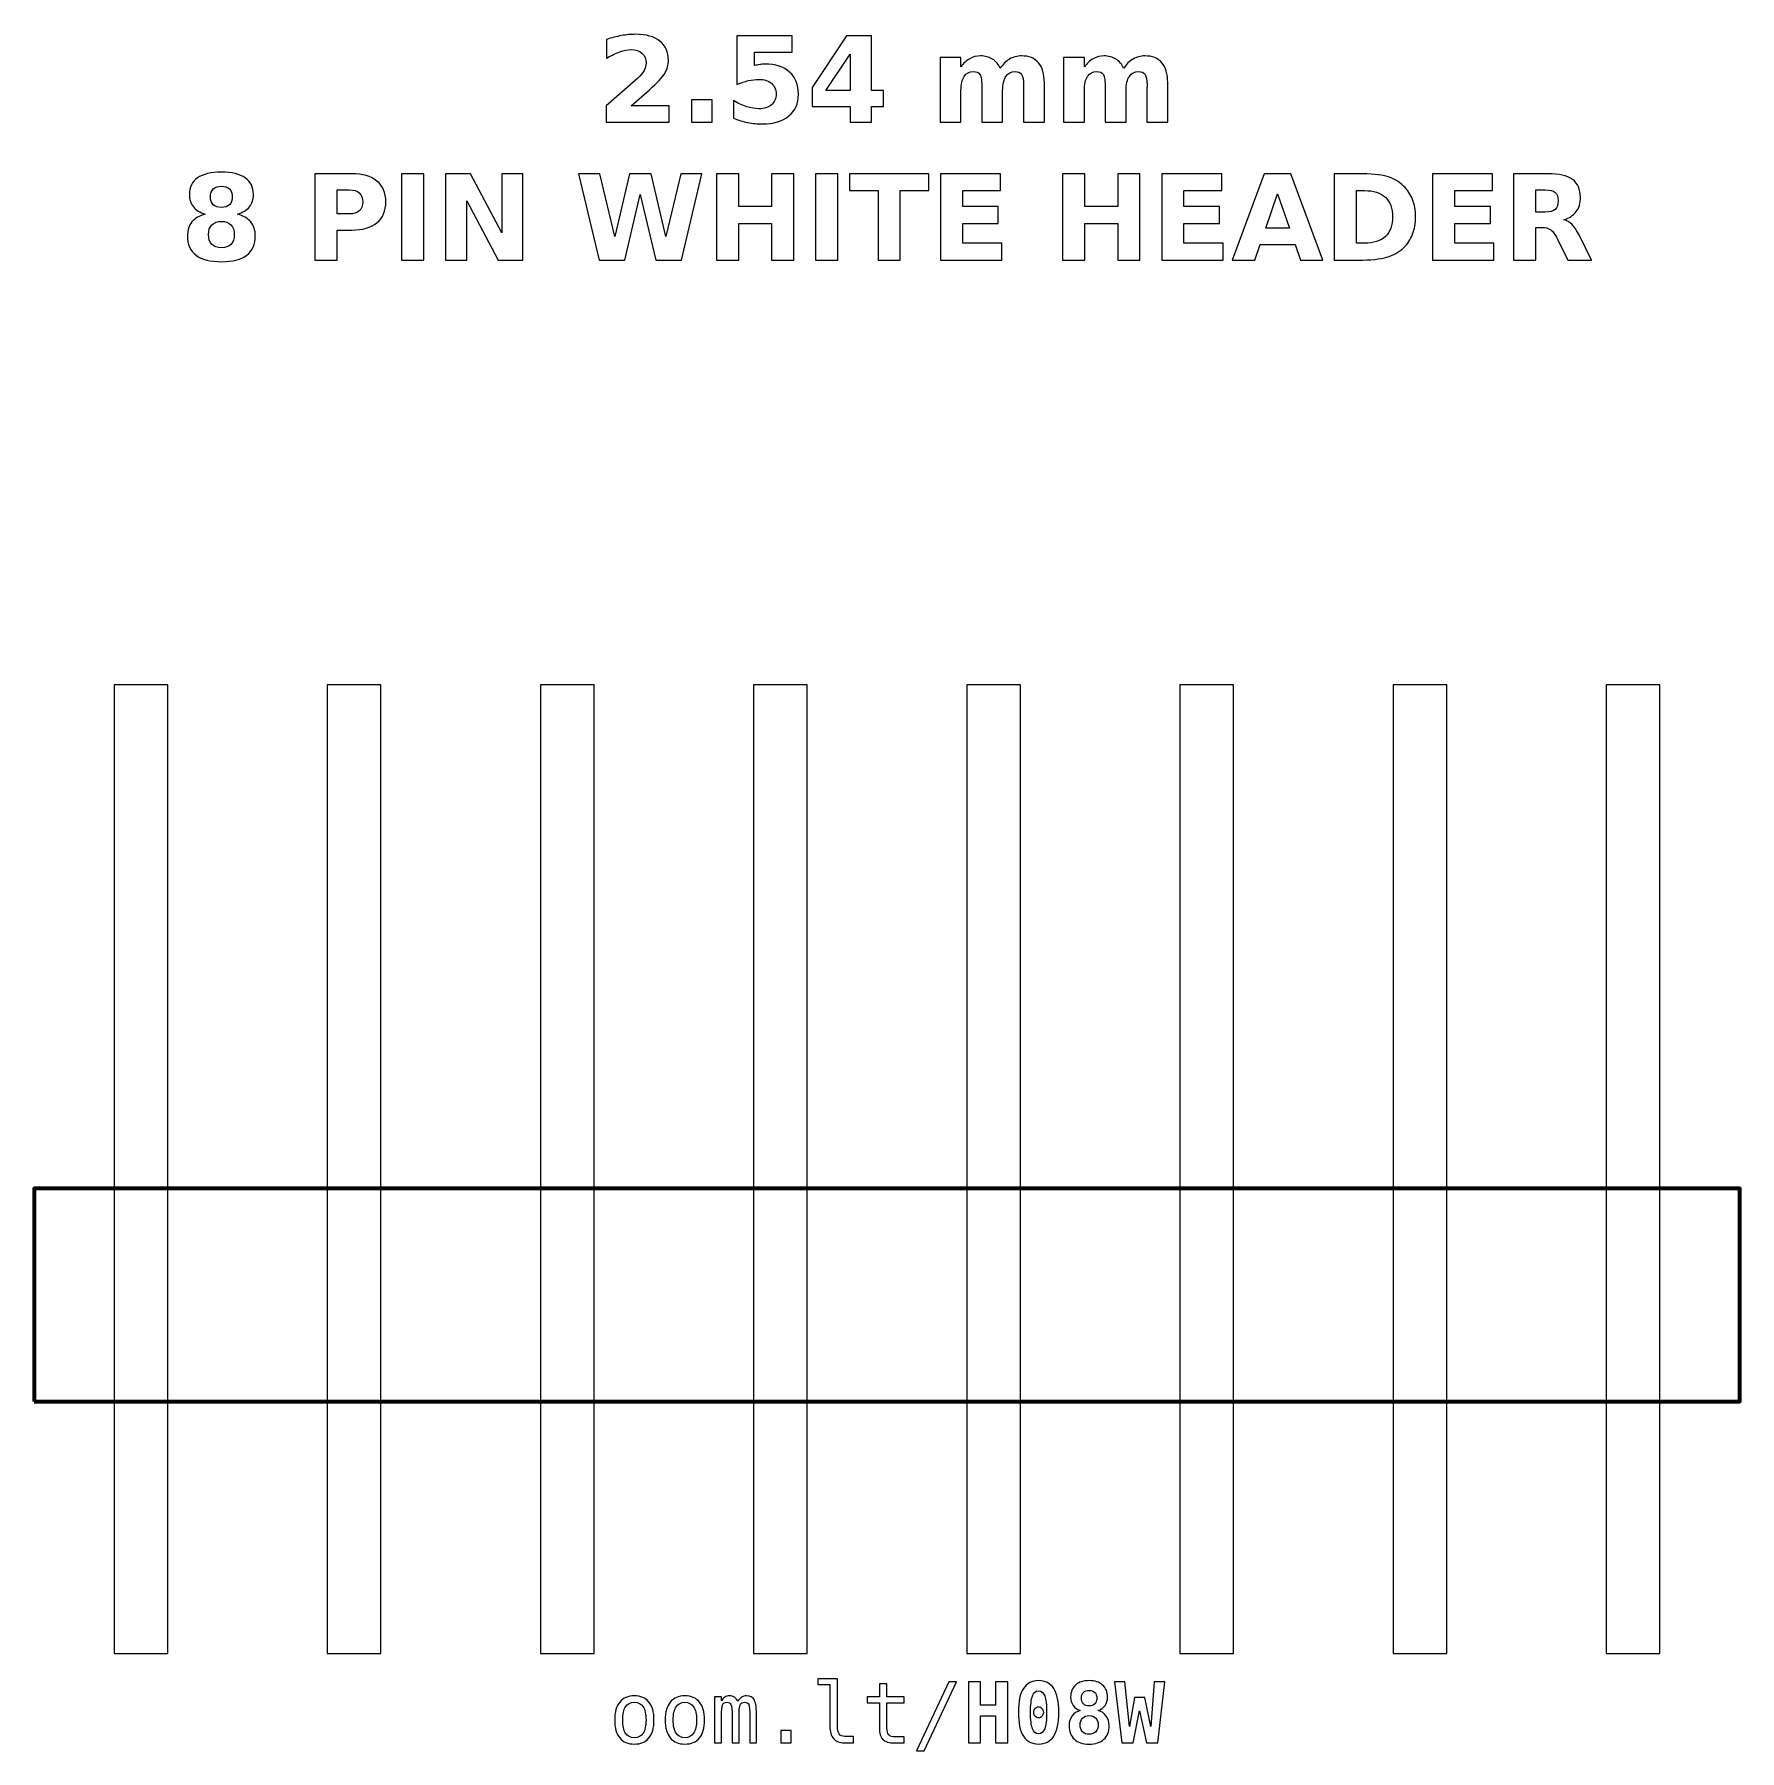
# Model space of a CAD drawing. Header units: centimetres. Extents: x -11.52 to -9.48, y -15.74 to -13.7.
import ezdxf

# ---------------------------------------------------------------- set-up
doc = ezdxf.new("R2010")
doc.units = ezdxf.units.CM
doc.header["$MEASUREMENT"] = 0
doc.layers.add('Layer 1', color=7, linetype='Continuous')

msp = doc.modelspace()

# ---------------------------------------------------------------- linework, layer by layer
at = {"layer": 'Layer 1', "color": 7, "lineweight": 20}
for points in [[(-11.421, -15.627), (-11.357, -15.627), (-11.357, -14.473), (-11.421, -14.473), (-11.421, -15.627)], [(-11.167, -15.627), (-11.103, -15.627), (-11.103, -14.473), (-11.167, -14.473), (-11.167, -15.627)], [(-10.913, -15.627), (-10.849, -15.627), (-10.849, -14.473), (-10.913, -14.473), (-10.913, -15.627)], [(-10.659, -15.627), (-10.595, -15.627), (-10.595, -14.473), (-10.659, -14.473), (-10.659, -15.627)], [(-10.405, -15.627), (-10.341, -15.627), (-10.341, -14.473), (-10.405, -14.473), (-10.405, -15.627)], [(-10.151, -15.627), (-10.087, -15.627), (-10.087, -14.473), (-10.151, -14.473), (-10.151, -15.627)], [(-9.897, -15.627), (-9.833, -15.627), (-9.833, -14.473), (-9.897, -14.473), (-9.897, -15.627)], [(-9.643, -15.627), (-9.579, -15.627), (-9.579, -14.473), (-9.643, -14.473), (-9.643, -15.627)]]:
    msp.add_lwpolyline(points, close=True, dxfattribs=at)
at = {"layer": 'Layer 1', "color": 7, "lineweight": 100}
msp.add_lwpolyline([(-11.516, -15.327), (-9.484, -15.327), (-9.484, -15.073), (-11.516, -15.073), (-11.516, -15.327)], close=True, dxfattribs=at)
at = {"layer": 'Layer 1', "color": 250}
for points, knots in [([(-10.80502, -13.78297), (-10.80502, -13.78297), (-10.75974, -13.78297), (-10.75974, -13.78297), (-10.75974, -13.78297), (-10.75974, -13.78297), (-10.75974, -13.80247), (-10.75974, -13.80247), (-10.75974, -13.80247), (-10.75974, -13.80247), (-10.83451, -13.80247), (-10.83451, -13.80247), (-10.83451, -13.80247), (-10.83451, -13.80247), (-10.83451, -13.78297), (-10.83451, -13.78297), (-10.83451, -13.78297), (-10.83451, -13.78297), (-10.79695, -13.74984), (-10.79695, -13.74984), (-10.79695, -13.74984), (-10.79359, -13.7468), (-10.79112, -13.74384), (-10.78952, -13.74095), (-10.78952, -13.74095), (-10.7879, -13.73805), (-10.7871, -13.73504), (-10.7871, -13.73191), (-10.7871, -13.73191), (-10.7871, -13.72709), (-10.78872, -13.72321), (-10.79196, -13.72027), (-10.79196, -13.72027), (-10.79519, -13.71733), (-10.79949, -13.71588), (-10.80488, -13.71588), (-10.80488, -13.71588), (-10.80901, -13.71588), (-10.81353, -13.71677), (-10.81845, -13.71853), (-10.81845, -13.71853), (-10.82336, -13.7203), (-10.82863, -13.72293), (-10.83423, -13.72641), (-10.83423, -13.72641), (-10.83423, -13.72641), (-10.83423, -13.70381), (-10.83423, -13.70381), (-10.83423, -13.70381), (-10.82825, -13.70184), (-10.82235, -13.70033), (-10.81652, -13.6993), (-10.81652, -13.6993), (-10.81068, -13.69826), (-10.80497, -13.69774), (-10.79935, -13.69774), (-10.79935, -13.69774), (-10.78705, -13.69774), (-10.77748, -13.70045), (-10.77066, -13.70588), (-10.77066, -13.70588), (-10.76384, -13.71129), (-10.76043, -13.71884), (-10.76043, -13.72855), (-10.76043, -13.72855), (-10.76043, -13.73415), (-10.76188, -13.73937), (-10.76478, -13.74422), (-10.76478, -13.74422), (-10.76767, -13.74906), (-10.77376, -13.75555), (-10.78303, -13.76369), (-10.78303, -13.76369), (-10.78303, -13.76369), (-10.80502, -13.78297), (-10.80502, -13.78297)], [0, 0, 0, 0, 0.0526316, 0.0526316, 0.0526316, 0.0526316, 0.1052632, 0.1052632, 0.1052632, 0.1052632, 0.1578947, 0.1578947, 0.1578947, 0.1578947, 0.2105263, 0.2105263, 0.2105263, 0.2105263, 0.2631579, 0.2631579, 0.2631579, 0.2631579, 0.3157895, 0.3157895, 0.3157895, 0.3157895, 0.3684211, 0.3684211, 0.3684211, 0.3684211, 0.4210526, 0.4210526, 0.4210526, 0.4210526, 0.4736842, 0.4736842, 0.4736842, 0.4736842, 0.5263158, 0.5263158, 0.5263158, 0.5263158, 0.5789474, 0.5789474, 0.5789474, 0.5789474, 0.6315789, 0.6315789, 0.6315789, 0.6315789, 0.6842105, 0.6842105, 0.6842105, 0.6842105, 0.7368421, 0.7368421, 0.7368421, 0.7368421, 0.7894737, 0.7894737, 0.7894737, 0.7894737, 0.8421053, 0.8421053, 0.8421053, 0.8421053, 0.8947368, 0.8947368, 0.8947368, 0.8947368, 0.9473684, 0.9473684, 0.9473684, 0.9473684, 1, 1, 1, 1]), ([(-10.67893, -13.6996), (-10.67893, -13.6996), (-10.61299, -13.6996), (-10.61299, -13.6996), (-10.61299, -13.6996), (-10.61299, -13.6996), (-10.61299, -13.7191), (-10.61299, -13.7191), (-10.61299, -13.7191), (-10.61299, -13.7191), (-10.65779, -13.7191), (-10.65779, -13.7191), (-10.65779, -13.7191), (-10.65779, -13.7191), (-10.65779, -13.73502), (-10.65779, -13.73502), (-10.65779, -13.73502), (-10.65577, -13.73448), (-10.65374, -13.73406), (-10.6517, -13.73375), (-10.6517, -13.73375), (-10.64965, -13.73344), (-10.64751, -13.7333), (-10.64532, -13.7333), (-10.64532, -13.7333), (-10.63277, -13.7333), (-10.62301, -13.73643), (-10.61602, -13.74271), (-10.61602, -13.74271), (-10.60904, -13.74897), (-10.60556, -13.75771), (-10.60556, -13.76891), (-10.60556, -13.76891), (-10.60556, -13.78003), (-10.60937, -13.78874), (-10.61696, -13.79504), (-10.61696, -13.79504), (-10.62456, -13.80132), (-10.63512, -13.80447), (-10.64862, -13.80447), (-10.64862, -13.80447), (-10.65445, -13.80447), (-10.66024, -13.8039), (-10.66595, -13.80278), (-10.66595, -13.80278), (-10.67167, -13.80165), (-10.67736, -13.79995), (-10.683, -13.79765), (-10.683, -13.79765), (-10.683, -13.79765), (-10.683, -13.77676), (-10.683, -13.77676), (-10.683, -13.77676), (-10.6774, -13.77999), (-10.67209, -13.78239), (-10.66706, -13.78398), (-10.66706, -13.78398), (-10.66202, -13.78561), (-10.65727, -13.78641), (-10.65283, -13.78641), (-10.65283, -13.78641), (-10.64638, -13.78641), (-10.64133, -13.78483), (-10.63763, -13.78168), (-10.63763, -13.78168), (-10.63394, -13.77855), (-10.63208, -13.7743), (-10.63208, -13.76891), (-10.63208, -13.76891), (-10.63208, -13.7635), (-10.63394, -13.75924), (-10.63763, -13.75612), (-10.63763, -13.75612), (-10.64133, -13.75299), (-10.64638, -13.75144), (-10.65283, -13.75144), (-10.65283, -13.75144), (-10.65664, -13.75144), (-10.66071, -13.75193), (-10.66501, -13.75292), (-10.66501, -13.75292), (-10.66934, -13.7539), (-10.67397, -13.75543), (-10.67893, -13.7575), (-10.67893, -13.7575), (-10.67893, -13.7575), (-10.67893, -13.6996), (-10.67893, -13.6996)], [0, 0, 0, 0, 0.0454545, 0.0454545, 0.0454545, 0.0454545, 0.0909091, 0.0909091, 0.0909091, 0.0909091, 0.1363636, 0.1363636, 0.1363636, 0.1363636, 0.1818182, 0.1818182, 0.1818182, 0.1818182, 0.2272727, 0.2272727, 0.2272727, 0.2272727, 0.2727273, 0.2727273, 0.2727273, 0.2727273, 0.3181818, 0.3181818, 0.3181818, 0.3181818, 0.3636364, 0.3636364, 0.3636364, 0.3636364, 0.4090909, 0.4090909, 0.4090909, 0.4090909, 0.4545455, 0.4545455, 0.4545455, 0.4545455, 0.5, 0.5, 0.5, 0.5, 0.5454545, 0.5454545, 0.5454545, 0.5454545, 0.5909091, 0.5909091, 0.5909091, 0.5909091, 0.6363636, 0.6363636, 0.6363636, 0.6363636, 0.6818182, 0.6818182, 0.6818182, 0.6818182, 0.7272727, 0.7272727, 0.7272727, 0.7272727, 0.7727273, 0.7727273, 0.7727273, 0.7727273, 0.8181818, 0.8181818, 0.8181818, 0.8181818, 0.8636364, 0.8636364, 0.8636364, 0.8636364, 0.9090909, 0.9090909, 0.9090909, 0.9090909, 0.9545455, 0.9545455, 0.9545455, 0.9545455, 1, 1, 1, 1]), ([(-10.54815, -13.6996), (-10.54815, -13.6996), (-10.51865, -13.6996), (-10.51865, -13.6996), (-10.51865, -13.6996), (-10.51865, -13.6996), (-10.51865, -13.76451), (-10.51865, -13.76451), (-10.51865, -13.76451), (-10.51865, -13.76451), (-10.50398, -13.76451), (-10.50398, -13.76451), (-10.50398, -13.76451), (-10.50398, -13.76451), (-10.50398, -13.78373), (-10.50398, -13.78373), (-10.50398, -13.78373), (-10.50398, -13.78373), (-10.51865, -13.78373), (-10.51865, -13.78373), (-10.51865, -13.78373), (-10.51865, -13.78373), (-10.51865, -13.80247), (-10.51865, -13.80247), (-10.51865, -13.80247), (-10.51865, -13.80247), (-10.54372, -13.80247), (-10.54372, -13.80247), (-10.54372, -13.80247), (-10.54372, -13.80247), (-10.54372, -13.78373), (-10.54372, -13.78373), (-10.54372, -13.78373), (-10.54372, -13.78373), (-10.58935, -13.78373), (-10.58935, -13.78373), (-10.58935, -13.78373), (-10.58935, -13.78373), (-10.58935, -13.76098), (-10.58935, -13.76098), (-10.58935, -13.76098), (-10.58935, -13.76098), (-10.54815, -13.6996), (-10.54815, -13.6996)], [0, 0, 0, 0, 0.0909091, 0.0909091, 0.0909091, 0.0909091, 0.1818182, 0.1818182, 0.1818182, 0.1818182, 0.2727273, 0.2727273, 0.2727273, 0.2727273, 0.3636364, 0.3636364, 0.3636364, 0.3636364, 0.4545455, 0.4545455, 0.4545455, 0.4545455, 0.5454545, 0.5454545, 0.5454545, 0.5454545, 0.6363636, 0.6363636, 0.6363636, 0.6363636, 0.7272727, 0.7272727, 0.7272727, 0.7272727, 0.8181818, 0.8181818, 0.8181818, 0.8181818, 0.9090909, 0.9090909, 0.9090909, 0.9090909, 1, 1, 1, 1]), ([(-10.54372, -13.72145), (-10.54372, -13.72145), (-10.57282, -13.76451), (-10.57282, -13.76451), (-10.57282, -13.76451), (-10.57282, -13.76451), (-10.54372, -13.76451), (-10.54372, -13.76451), (-10.54372, -13.76451), (-10.54372, -13.76451), (-10.54372, -13.72145), (-10.54372, -13.72145)], [0, 0, 0, 0, 0.3333333, 0.3333333, 0.3333333, 0.3333333, 0.6666667, 0.6666667, 0.6666667, 0.6666667, 1, 1, 1, 1]), ([(-10.36501, -13.73812), (-10.36188, -13.73335), (-10.35819, -13.7297), (-10.35388, -13.72721), (-10.35388, -13.72721), (-10.34958, -13.72469), (-10.34488, -13.72345), (-10.33973, -13.72345), (-10.33973, -13.72345), (-10.33086, -13.72345), (-10.32411, -13.72618), (-10.31948, -13.73166), (-10.31948, -13.73166), (-10.31484, -13.73711), (-10.31251, -13.74506), (-10.31251, -13.75548), (-10.31251, -13.75548), (-10.31251, -13.75548), (-10.31251, -13.80247), (-10.31251, -13.80247), (-10.31251, -13.80247), (-10.31251, -13.80247), (-10.33733, -13.80247), (-10.33733, -13.80247), (-10.33733, -13.80247), (-10.33733, -13.80247), (-10.33733, -13.76223), (-10.33733, -13.76223), (-10.33733, -13.76223), (-10.33728, -13.76164), (-10.33726, -13.76103), (-10.33723, -13.76037), (-10.33723, -13.76037), (-10.33721, -13.75974), (-10.33719, -13.75882), (-10.33719, -13.75762), (-10.33719, -13.75762), (-10.33719, -13.75216), (-10.33798, -13.74819), (-10.33961, -13.74574), (-10.33961, -13.74574), (-10.34121, -13.74327), (-10.34379, -13.74205), (-10.34737, -13.74205), (-10.34737, -13.74205), (-10.35207, -13.74205), (-10.35567, -13.74398), (-10.35823, -13.74784), (-10.35823, -13.74784), (-10.36077, -13.75169), (-10.36209, -13.75727), (-10.36219, -13.76458), (-10.36219, -13.76458), (-10.36219, -13.76458), (-10.36219, -13.80247), (-10.36219, -13.80247), (-10.36219, -13.80247), (-10.36219, -13.80247), (-10.387, -13.80247), (-10.387, -13.80247), (-10.387, -13.80247), (-10.387, -13.80247), (-10.387, -13.76223), (-10.387, -13.76223), (-10.387, -13.76223), (-10.387, -13.75369), (-10.38773, -13.74819), (-10.38921, -13.74574), (-10.38921, -13.74574), (-10.39067, -13.74327), (-10.39328, -13.74205), (-10.39704, -13.74205), (-10.39704, -13.74205), (-10.40179, -13.74205), (-10.40544, -13.744), (-10.408, -13.74788), (-10.408, -13.74788), (-10.41056, -13.75176), (-10.41186, -13.75729), (-10.41186, -13.76451), (-10.41186, -13.76451), (-10.41186, -13.76451), (-10.41186, -13.80247), (-10.41186, -13.80247), (-10.41186, -13.80247), (-10.41186, -13.80247), (-10.43667, -13.80247), (-10.43667, -13.80247), (-10.43667, -13.80247), (-10.43667, -13.80247), (-10.43667, -13.72531), (-10.43667, -13.72531), (-10.43667, -13.72531), (-10.43667, -13.72531), (-10.41186, -13.72531), (-10.41186, -13.72531), (-10.41186, -13.72531), (-10.41186, -13.72531), (-10.41186, -13.73662), (-10.41186, -13.73662), (-10.41186, -13.73662), (-10.40882, -13.73224), (-10.40534, -13.72898), (-10.40141, -13.72676), (-10.40141, -13.72676), (-10.39749, -13.72455), (-10.39316, -13.72345), (-10.38843, -13.72345), (-10.38843, -13.72345), (-10.38312, -13.72345), (-10.37839, -13.72474), (-10.37432, -13.72731), (-10.37432, -13.72731), (-10.37023, -13.72989), (-10.36712, -13.73349), (-10.36501, -13.73812)], [0, 0, 0, 0, 0.0344828, 0.0344828, 0.0344828, 0.0344828, 0.0689655, 0.0689655, 0.0689655, 0.0689655, 0.1034483, 0.1034483, 0.1034483, 0.1034483, 0.137931, 0.137931, 0.137931, 0.137931, 0.1724138, 0.1724138, 0.1724138, 0.1724138, 0.2068966, 0.2068966, 0.2068966, 0.2068966, 0.2413793, 0.2413793, 0.2413793, 0.2413793, 0.2758621, 0.2758621, 0.2758621, 0.2758621, 0.3103448, 0.3103448, 0.3103448, 0.3103448, 0.3448276, 0.3448276, 0.3448276, 0.3448276, 0.3793103, 0.3793103, 0.3793103, 0.3793103, 0.4137931, 0.4137931, 0.4137931, 0.4137931, 0.4482759, 0.4482759, 0.4482759, 0.4482759, 0.4827586, 0.4827586, 0.4827586, 0.4827586, 0.5172414, 0.5172414, 0.5172414, 0.5172414, 0.5517241, 0.5517241, 0.5517241, 0.5517241, 0.5862069, 0.5862069, 0.5862069, 0.5862069, 0.6206897, 0.6206897, 0.6206897, 0.6206897, 0.6551724, 0.6551724, 0.6551724, 0.6551724, 0.6896552, 0.6896552, 0.6896552, 0.6896552, 0.7241379, 0.7241379, 0.7241379, 0.7241379, 0.7586207, 0.7586207, 0.7586207, 0.7586207, 0.7931034, 0.7931034, 0.7931034, 0.7931034, 0.8275862, 0.8275862, 0.8275862, 0.8275862, 0.862069, 0.862069, 0.862069, 0.862069, 0.8965517, 0.8965517, 0.8965517, 0.8965517, 0.9310345, 0.9310345, 0.9310345, 0.9310345, 0.9655172, 0.9655172, 0.9655172, 0.9655172, 1, 1, 1, 1]), ([(-10.21797, -13.73812), (-10.21484, -13.73335), (-10.21115, -13.7297), (-10.20684, -13.72721), (-10.20684, -13.72721), (-10.20254, -13.72469), (-10.19784, -13.72345), (-10.19269, -13.72345), (-10.19269, -13.72345), (-10.18382, -13.72345), (-10.17707, -13.72618), (-10.17244, -13.73166), (-10.17244, -13.73166), (-10.1678, -13.73711), (-10.16547, -13.74506), (-10.16547, -13.75548), (-10.16547, -13.75548), (-10.16547, -13.75548), (-10.16547, -13.80247), (-10.16547, -13.80247), (-10.16547, -13.80247), (-10.16547, -13.80247), (-10.19029, -13.80247), (-10.19029, -13.80247), (-10.19029, -13.80247), (-10.19029, -13.80247), (-10.19029, -13.76223), (-10.19029, -13.76223), (-10.19029, -13.76223), (-10.19024, -13.76164), (-10.19022, -13.76103), (-10.19019, -13.76037), (-10.19019, -13.76037), (-10.19017, -13.75974), (-10.19015, -13.75882), (-10.19015, -13.75762), (-10.19015, -13.75762), (-10.19015, -13.75216), (-10.19094, -13.74819), (-10.19257, -13.74574), (-10.19257, -13.74574), (-10.19417, -13.74327), (-10.19675, -13.74205), (-10.20033, -13.74205), (-10.20033, -13.74205), (-10.20503, -13.74205), (-10.20863, -13.74398), (-10.21119, -13.74784), (-10.21119, -13.74784), (-10.21373, -13.75169), (-10.21505, -13.75727), (-10.21515, -13.76458), (-10.21515, -13.76458), (-10.21515, -13.76458), (-10.21515, -13.80247), (-10.21515, -13.80247), (-10.21515, -13.80247), (-10.21515, -13.80247), (-10.23996, -13.80247), (-10.23996, -13.80247), (-10.23996, -13.80247), (-10.23996, -13.80247), (-10.23996, -13.76223), (-10.23996, -13.76223), (-10.23996, -13.76223), (-10.23996, -13.75369), (-10.24069, -13.74819), (-10.24217, -13.74574), (-10.24217, -13.74574), (-10.24363, -13.74327), (-10.24624, -13.74205), (-10.25, -13.74205), (-10.25, -13.74205), (-10.25475, -13.74205), (-10.2584, -13.744), (-10.26096, -13.74788), (-10.26096, -13.74788), (-10.26352, -13.75176), (-10.26482, -13.75729), (-10.26482, -13.76451), (-10.26482, -13.76451), (-10.26482, -13.76451), (-10.26482, -13.80247), (-10.26482, -13.80247), (-10.26482, -13.80247), (-10.26482, -13.80247), (-10.28963, -13.80247), (-10.28963, -13.80247), (-10.28963, -13.80247), (-10.28963, -13.80247), (-10.28963, -13.72531), (-10.28963, -13.72531), (-10.28963, -13.72531), (-10.28963, -13.72531), (-10.26482, -13.72531), (-10.26482, -13.72531), (-10.26482, -13.72531), (-10.26482, -13.72531), (-10.26482, -13.73662), (-10.26482, -13.73662), (-10.26482, -13.73662), (-10.26178, -13.73224), (-10.2583, -13.72898), (-10.25437, -13.72676), (-10.25437, -13.72676), (-10.25045, -13.72455), (-10.24612, -13.72345), (-10.24139, -13.72345), (-10.24139, -13.72345), (-10.23608, -13.72345), (-10.23135, -13.72474), (-10.22728, -13.72731), (-10.22728, -13.72731), (-10.22319, -13.72989), (-10.22008, -13.73349), (-10.21797, -13.73812)], [0, 0, 0, 0, 0.0344828, 0.0344828, 0.0344828, 0.0344828, 0.0689655, 0.0689655, 0.0689655, 0.0689655, 0.1034483, 0.1034483, 0.1034483, 0.1034483, 0.137931, 0.137931, 0.137931, 0.137931, 0.1724138, 0.1724138, 0.1724138, 0.1724138, 0.2068966, 0.2068966, 0.2068966, 0.2068966, 0.2413793, 0.2413793, 0.2413793, 0.2413793, 0.2758621, 0.2758621, 0.2758621, 0.2758621, 0.3103448, 0.3103448, 0.3103448, 0.3103448, 0.3448276, 0.3448276, 0.3448276, 0.3448276, 0.3793103, 0.3793103, 0.3793103, 0.3793103, 0.4137931, 0.4137931, 0.4137931, 0.4137931, 0.4482759, 0.4482759, 0.4482759, 0.4482759, 0.4827586, 0.4827586, 0.4827586, 0.4827586, 0.5172414, 0.5172414, 0.5172414, 0.5172414, 0.5517241, 0.5517241, 0.5517241, 0.5517241, 0.5862069, 0.5862069, 0.5862069, 0.5862069, 0.6206897, 0.6206897, 0.6206897, 0.6206897, 0.6551724, 0.6551724, 0.6551724, 0.6551724, 0.6896552, 0.6896552, 0.6896552, 0.6896552, 0.7241379, 0.7241379, 0.7241379, 0.7241379, 0.7586207, 0.7586207, 0.7586207, 0.7586207, 0.7931034, 0.7931034, 0.7931034, 0.7931034, 0.8275862, 0.8275862, 0.8275862, 0.8275862, 0.862069, 0.862069, 0.862069, 0.862069, 0.8965517, 0.8965517, 0.8965517, 0.8965517, 0.9310345, 0.9310345, 0.9310345, 0.9310345, 0.9655172, 0.9655172, 0.9655172, 0.9655172, 1, 1, 1, 1]), ([(-10.7331, -13.7758), (-10.7331, -13.7758), (-10.70828, -13.7758), (-10.70828, -13.7758), (-10.70828, -13.7758), (-10.70828, -13.7758), (-10.70828, -13.80247), (-10.70828, -13.80247), (-10.70828, -13.80247), (-10.70828, -13.80247), (-10.7331, -13.80247), (-10.7331, -13.80247), (-10.7331, -13.80247), (-10.7331, -13.80247), (-10.7331, -13.7758), (-10.7331, -13.7758)], [0, 0, 0, 0, 0.25, 0.25, 0.25, 0.25, 0.5, 0.5, 0.5, 0.5, 0.75, 0.75, 0.75, 0.75, 1, 1, 1, 1]), ([(-11.31241, -13.91195), (-11.31864, -13.91006), (-11.32335, -13.90717), (-11.32652, -13.90327), (-11.32652, -13.90327), (-11.3297, -13.89936), (-11.33127, -13.8945), (-11.33127, -13.88866), (-11.33127, -13.88866), (-11.33127, -13.87998), (-11.32803, -13.87335), (-11.32156, -13.86881), (-11.32156, -13.86881), (-11.31509, -13.86427), (-11.30557, -13.86199), (-11.29303, -13.86199), (-11.29303, -13.86199), (-11.28059, -13.86199), (-11.27111, -13.86425), (-11.26464, -13.86879), (-11.26464, -13.86879), (-11.25818, -13.87331), (-11.25493, -13.87994), (-11.25493, -13.88866), (-11.25493, -13.88866), (-11.25493, -13.8945), (-11.25653, -13.89936), (-11.2597, -13.90327), (-11.2597, -13.90327), (-11.2629, -13.90717), (-11.26763, -13.91006), (-11.27386, -13.91195), (-11.27386, -13.91195), (-11.26688, -13.91387), (-11.26161, -13.917), (-11.25806, -13.92135), (-11.25806, -13.92135), (-11.25451, -13.92568), (-11.25272, -13.93116), (-11.25272, -13.93779), (-11.25272, -13.93779), (-11.25272, -13.94798), (-11.25611, -13.95569), (-11.26288, -13.96089), (-11.26288, -13.96089), (-11.26965, -13.96611), (-11.27972, -13.96872), (-11.29303, -13.96872), (-11.29303, -13.96872), (-11.30641, -13.96872), (-11.3165, -13.96611), (-11.32332, -13.96089), (-11.32332, -13.96089), (-11.33014, -13.95569), (-11.33355, -13.94798), (-11.33355, -13.93779), (-11.33355, -13.93779), (-11.33355, -13.93116), (-11.33176, -13.92568), (-11.32821, -13.92135), (-11.32821, -13.92135), (-11.32466, -13.917), (-11.31939, -13.91387), (-11.31241, -13.91195)], [0, 0, 0, 0, 0.0625, 0.0625, 0.0625, 0.0625, 0.125, 0.125, 0.125, 0.125, 0.1875, 0.1875, 0.1875, 0.1875, 0.25, 0.25, 0.25, 0.25, 0.3125, 0.3125, 0.3125, 0.3125, 0.375, 0.375, 0.375, 0.375, 0.4375, 0.4375, 0.4375, 0.4375, 0.5, 0.5, 0.5, 0.5, 0.5625, 0.5625, 0.5625, 0.5625, 0.625, 0.625, 0.625, 0.625, 0.6875, 0.6875, 0.6875, 0.6875, 0.75, 0.75, 0.75, 0.75, 0.8125, 0.8125, 0.8125, 0.8125, 0.875, 0.875, 0.875, 0.875, 0.9375, 0.9375, 0.9375, 0.9375, 1, 1, 1, 1]), ([(-11.18188, -13.86385), (-11.18188, -13.86385), (-11.13786, -13.86385), (-11.13786, -13.86385), (-11.13786, -13.86385), (-11.12476, -13.86385), (-11.11471, -13.86677), (-11.1077, -13.87258), (-11.1077, -13.87258), (-11.1007, -13.87839), (-11.09719, -13.88666), (-11.09719, -13.89741), (-11.09719, -13.89741), (-11.09719, -13.90818), (-11.1007, -13.91648), (-11.1077, -13.92229), (-11.1077, -13.92229), (-11.11471, -13.9281), (-11.12476, -13.93102), (-11.13786, -13.93102), (-11.13786, -13.93102), (-11.13786, -13.93102), (-11.15535, -13.93102), (-11.15535, -13.93102), (-11.15535, -13.93102), (-11.15535, -13.93102), (-11.15535, -13.96672), (-11.15535, -13.96672), (-11.15535, -13.96672), (-11.15535, -13.96672), (-11.18188, -13.96672), (-11.18188, -13.96672), (-11.18188, -13.96672), (-11.18188, -13.96672), (-11.18188, -13.86385), (-11.18188, -13.86385)], [0, 0, 0, 0, 0.1111111, 0.1111111, 0.1111111, 0.1111111, 0.2222222, 0.2222222, 0.2222222, 0.2222222, 0.3333333, 0.3333333, 0.3333333, 0.3333333, 0.4444444, 0.4444444, 0.4444444, 0.4444444, 0.5555556, 0.5555556, 0.5555556, 0.5555556, 0.6666667, 0.6666667, 0.6666667, 0.6666667, 0.7777778, 0.7777778, 0.7777778, 0.7777778, 0.8888889, 0.8888889, 0.8888889, 0.8888889, 1, 1, 1, 1]), ([(-11.07847, -13.86385), (-11.07847, -13.86385), (-11.05194, -13.86385), (-11.05194, -13.86385), (-11.05194, -13.86385), (-11.05194, -13.86385), (-11.05194, -13.96672), (-11.05194, -13.96672), (-11.05194, -13.96672), (-11.05194, -13.96672), (-11.07847, -13.96672), (-11.07847, -13.96672), (-11.07847, -13.96672), (-11.07847, -13.96672), (-11.07847, -13.86385), (-11.07847, -13.86385)], [0, 0, 0, 0, 0.25, 0.25, 0.25, 0.25, 0.5, 0.5, 0.5, 0.5, 0.75, 0.75, 0.75, 0.75, 1, 1, 1, 1]), ([(-11.02598, -13.86385), (-11.02598, -13.86385), (-10.99635, -13.86385), (-10.99635, -13.86385), (-10.99635, -13.86385), (-10.99635, -13.86385), (-10.95893, -13.93441), (-10.95893, -13.93441), (-10.95893, -13.93441), (-10.95893, -13.93441), (-10.95893, -13.86385), (-10.95893, -13.86385), (-10.95893, -13.86385), (-10.95893, -13.86385), (-10.93379, -13.86385), (-10.93379, -13.86385), (-10.93379, -13.86385), (-10.93379, -13.86385), (-10.93379, -13.96672), (-10.93379, -13.96672), (-10.93379, -13.96672), (-10.93379, -13.96672), (-10.96342, -13.96672), (-10.96342, -13.96672), (-10.96342, -13.96672), (-10.96342, -13.96672), (-11.00084, -13.89616), (-11.00084, -13.89616), (-11.00084, -13.89616), (-11.00084, -13.89616), (-11.00084, -13.96672), (-11.00084, -13.96672), (-11.00084, -13.96672), (-11.00084, -13.96672), (-11.02598, -13.96672), (-11.02598, -13.96672), (-11.02598, -13.96672), (-11.02598, -13.96672), (-11.02598, -13.86385), (-11.02598, -13.86385)], [0, 0, 0, 0, 0.1, 0.1, 0.1, 0.1, 0.2, 0.2, 0.2, 0.2, 0.3, 0.3, 0.3, 0.3, 0.4, 0.4, 0.4, 0.4, 0.5, 0.5, 0.5, 0.5, 0.6, 0.6, 0.6, 0.6, 0.7, 0.7, 0.7, 0.7, 0.8, 0.8, 0.8, 0.8, 0.9, 0.9, 0.9, 0.9, 1, 1, 1, 1]), ([(-10.86751, -13.86385), (-10.86751, -13.86385), (-10.84209, -13.86385), (-10.84209, -13.86385), (-10.84209, -13.86385), (-10.84209, -13.86385), (-10.82431, -13.93862), (-10.82431, -13.93862), (-10.82431, -13.93862), (-10.82431, -13.93862), (-10.80667, -13.86385), (-10.80667, -13.86385), (-10.80667, -13.86385), (-10.80667, -13.86385), (-10.7811, -13.86385), (-10.7811, -13.86385), (-10.7811, -13.86385), (-10.7811, -13.86385), (-10.76347, -13.93862), (-10.76347, -13.93862), (-10.76347, -13.93862), (-10.76347, -13.93862), (-10.74569, -13.86385), (-10.74569, -13.86385), (-10.74569, -13.86385), (-10.74569, -13.86385), (-10.72047, -13.86385), (-10.72047, -13.86385), (-10.72047, -13.86385), (-10.72047, -13.86385), (-10.74472, -13.96672), (-10.74472, -13.96672), (-10.74472, -13.96672), (-10.74472, -13.96672), (-10.77532, -13.96672), (-10.77532, -13.96672), (-10.77532, -13.96672), (-10.77532, -13.96672), (-10.79399, -13.88852), (-10.79399, -13.88852), (-10.79399, -13.88852), (-10.79399, -13.88852), (-10.81245, -13.96672), (-10.81245, -13.96672), (-10.81245, -13.96672), (-10.81245, -13.96672), (-10.84305, -13.96672), (-10.84305, -13.96672), (-10.84305, -13.96672), (-10.84305, -13.96672), (-10.86751, -13.86385), (-10.86751, -13.86385)], [0, 0, 0, 0, 0.0769231, 0.0769231, 0.0769231, 0.0769231, 0.1538462, 0.1538462, 0.1538462, 0.1538462, 0.2307692, 0.2307692, 0.2307692, 0.2307692, 0.3076923, 0.3076923, 0.3076923, 0.3076923, 0.3846154, 0.3846154, 0.3846154, 0.3846154, 0.4615385, 0.4615385, 0.4615385, 0.4615385, 0.5384615, 0.5384615, 0.5384615, 0.5384615, 0.6153846, 0.6153846, 0.6153846, 0.6153846, 0.6923077, 0.6923077, 0.6923077, 0.6923077, 0.7692308, 0.7692308, 0.7692308, 0.7692308, 0.8461538, 0.8461538, 0.8461538, 0.8461538, 0.9230769, 0.9230769, 0.9230769, 0.9230769, 1, 1, 1, 1]), ([(-10.70312, -13.86385), (-10.70312, -13.86385), (-10.67659, -13.86385), (-10.67659, -13.86385), (-10.67659, -13.86385), (-10.67659, -13.86385), (-10.67659, -13.90306), (-10.67659, -13.90306), (-10.67659, -13.90306), (-10.67659, -13.90306), (-10.63746, -13.90306), (-10.63746, -13.90306), (-10.63746, -13.90306), (-10.63746, -13.90306), (-10.63746, -13.86385), (-10.63746, -13.86385), (-10.63746, -13.86385), (-10.63746, -13.86385), (-10.61093, -13.86385), (-10.61093, -13.86385), (-10.61093, -13.86385), (-10.61093, -13.86385), (-10.61093, -13.96672), (-10.61093, -13.96672), (-10.61093, -13.96672), (-10.61093, -13.96672), (-10.63746, -13.96672), (-10.63746, -13.96672), (-10.63746, -13.96672), (-10.63746, -13.96672), (-10.63746, -13.92312), (-10.63746, -13.92312), (-10.63746, -13.92312), (-10.63746, -13.92312), (-10.67659, -13.92312), (-10.67659, -13.92312), (-10.67659, -13.92312), (-10.67659, -13.92312), (-10.67659, -13.96672), (-10.67659, -13.96672), (-10.67659, -13.96672), (-10.67659, -13.96672), (-10.70312, -13.96672), (-10.70312, -13.96672), (-10.70312, -13.96672), (-10.70312, -13.96672), (-10.70312, -13.86385), (-10.70312, -13.86385)], [0, 0, 0, 0, 0.0833333, 0.0833333, 0.0833333, 0.0833333, 0.1666667, 0.1666667, 0.1666667, 0.1666667, 0.25, 0.25, 0.25, 0.25, 0.3333333, 0.3333333, 0.3333333, 0.3333333, 0.4166667, 0.4166667, 0.4166667, 0.4166667, 0.5, 0.5, 0.5, 0.5, 0.5833333, 0.5833333, 0.5833333, 0.5833333, 0.6666667, 0.6666667, 0.6666667, 0.6666667, 0.75, 0.75, 0.75, 0.75, 0.8333333, 0.8333333, 0.8333333, 0.8333333, 0.9166667, 0.9166667, 0.9166667, 0.9166667, 1, 1, 1, 1]), ([(-10.58503, -13.86385), (-10.58503, -13.86385), (-10.5585, -13.86385), (-10.5585, -13.86385), (-10.5585, -13.86385), (-10.5585, -13.86385), (-10.5585, -13.96672), (-10.5585, -13.96672), (-10.5585, -13.96672), (-10.5585, -13.96672), (-10.58503, -13.96672), (-10.58503, -13.96672), (-10.58503, -13.96672), (-10.58503, -13.96672), (-10.58503, -13.86385), (-10.58503, -13.86385)], [0, 0, 0, 0, 0.25, 0.25, 0.25, 0.25, 0.5, 0.5, 0.5, 0.5, 0.75, 0.75, 0.75, 0.75, 1, 1, 1, 1]), ([(-10.54482, -13.86385), (-10.54482, -13.86385), (-10.45002, -13.86385), (-10.45002, -13.86385), (-10.45002, -13.86385), (-10.45002, -13.86385), (-10.45002, -13.88391), (-10.45002, -13.88391), (-10.45002, -13.88391), (-10.45002, -13.88391), (-10.48412, -13.88391), (-10.48412, -13.88391), (-10.48412, -13.88391), (-10.48412, -13.88391), (-10.48412, -13.96672), (-10.48412, -13.96672), (-10.48412, -13.96672), (-10.48412, -13.96672), (-10.51065, -13.96672), (-10.51065, -13.96672), (-10.51065, -13.96672), (-10.51065, -13.96672), (-10.51065, -13.88391), (-10.51065, -13.88391), (-10.51065, -13.88391), (-10.51065, -13.88391), (-10.54482, -13.88391), (-10.54482, -13.88391), (-10.54482, -13.88391), (-10.54482, -13.88391), (-10.54482, -13.86385), (-10.54482, -13.86385)], [0, 0, 0, 0, 0.125, 0.125, 0.125, 0.125, 0.25, 0.25, 0.25, 0.25, 0.375, 0.375, 0.375, 0.375, 0.5, 0.5, 0.5, 0.5, 0.625, 0.625, 0.625, 0.625, 0.75, 0.75, 0.75, 0.75, 0.875, 0.875, 0.875, 0.875, 1, 1, 1, 1]), ([(-10.43628, -13.86385), (-10.43628, -13.86385), (-10.36469, -13.86385), (-10.36469, -13.86385), (-10.36469, -13.86385), (-10.36469, -13.86385), (-10.36469, -13.88391), (-10.36469, -13.88391), (-10.36469, -13.88391), (-10.36469, -13.88391), (-10.40975, -13.88391), (-10.40975, -13.88391), (-10.40975, -13.88391), (-10.40975, -13.88391), (-10.40975, -13.90306), (-10.40975, -13.90306), (-10.40975, -13.90306), (-10.40975, -13.90306), (-10.3674, -13.90306), (-10.3674, -13.90306), (-10.3674, -13.90306), (-10.3674, -13.90306), (-10.3674, -13.92312), (-10.3674, -13.92312), (-10.3674, -13.92312), (-10.3674, -13.92312), (-10.40975, -13.92312), (-10.40975, -13.92312), (-10.40975, -13.92312), (-10.40975, -13.92312), (-10.40975, -13.94666), (-10.40975, -13.94666), (-10.40975, -13.94666), (-10.40975, -13.94666), (-10.36319, -13.94666), (-10.36319, -13.94666), (-10.36319, -13.94666), (-10.36319, -13.94666), (-10.36319, -13.96672), (-10.36319, -13.96672), (-10.36319, -13.96672), (-10.36319, -13.96672), (-10.43628, -13.96672), (-10.43628, -13.96672), (-10.43628, -13.96672), (-10.43628, -13.96672), (-10.43628, -13.86385), (-10.43628, -13.86385)], [0, 0, 0, 0, 0.0833333, 0.0833333, 0.0833333, 0.0833333, 0.1666667, 0.1666667, 0.1666667, 0.1666667, 0.25, 0.25, 0.25, 0.25, 0.3333333, 0.3333333, 0.3333333, 0.3333333, 0.4166667, 0.4166667, 0.4166667, 0.4166667, 0.5, 0.5, 0.5, 0.5, 0.5833333, 0.5833333, 0.5833333, 0.5833333, 0.6666667, 0.6666667, 0.6666667, 0.6666667, 0.75, 0.75, 0.75, 0.75, 0.8333333, 0.8333333, 0.8333333, 0.8333333, 0.9166667, 0.9166667, 0.9166667, 0.9166667, 1, 1, 1, 1]), ([(-10.29075, -13.86385), (-10.29075, -13.86385), (-10.26422, -13.86385), (-10.26422, -13.86385), (-10.26422, -13.86385), (-10.26422, -13.86385), (-10.26422, -13.90306), (-10.26422, -13.90306), (-10.26422, -13.90306), (-10.26422, -13.90306), (-10.22509, -13.90306), (-10.22509, -13.90306), (-10.22509, -13.90306), (-10.22509, -13.90306), (-10.22509, -13.86385), (-10.22509, -13.86385), (-10.22509, -13.86385), (-10.22509, -13.86385), (-10.19856, -13.86385), (-10.19856, -13.86385), (-10.19856, -13.86385), (-10.19856, -13.86385), (-10.19856, -13.96672), (-10.19856, -13.96672), (-10.19856, -13.96672), (-10.19856, -13.96672), (-10.22509, -13.96672), (-10.22509, -13.96672), (-10.22509, -13.96672), (-10.22509, -13.96672), (-10.22509, -13.92312), (-10.22509, -13.92312), (-10.22509, -13.92312), (-10.22509, -13.92312), (-10.26422, -13.92312), (-10.26422, -13.92312), (-10.26422, -13.92312), (-10.26422, -13.92312), (-10.26422, -13.96672), (-10.26422, -13.96672), (-10.26422, -13.96672), (-10.26422, -13.96672), (-10.29075, -13.96672), (-10.29075, -13.96672), (-10.29075, -13.96672), (-10.29075, -13.96672), (-10.29075, -13.86385), (-10.29075, -13.86385)], [0, 0, 0, 0, 0.0833333, 0.0833333, 0.0833333, 0.0833333, 0.1666667, 0.1666667, 0.1666667, 0.1666667, 0.25, 0.25, 0.25, 0.25, 0.3333333, 0.3333333, 0.3333333, 0.3333333, 0.4166667, 0.4166667, 0.4166667, 0.4166667, 0.5, 0.5, 0.5, 0.5, 0.5833333, 0.5833333, 0.5833333, 0.5833333, 0.6666667, 0.6666667, 0.6666667, 0.6666667, 0.75, 0.75, 0.75, 0.75, 0.8333333, 0.8333333, 0.8333333, 0.8333333, 0.9166667, 0.9166667, 0.9166667, 0.9166667, 1, 1, 1, 1]), ([(-10.17266, -13.86385), (-10.17266, -13.86385), (-10.10107, -13.86385), (-10.10107, -13.86385), (-10.10107, -13.86385), (-10.10107, -13.86385), (-10.10107, -13.88391), (-10.10107, -13.88391), (-10.10107, -13.88391), (-10.10107, -13.88391), (-10.14613, -13.88391), (-10.14613, -13.88391), (-10.14613, -13.88391), (-10.14613, -13.88391), (-10.14613, -13.90306), (-10.14613, -13.90306), (-10.14613, -13.90306), (-10.14613, -13.90306), (-10.10378, -13.90306), (-10.10378, -13.90306), (-10.10378, -13.90306), (-10.10378, -13.90306), (-10.10378, -13.92312), (-10.10378, -13.92312), (-10.10378, -13.92312), (-10.10378, -13.92312), (-10.14613, -13.92312), (-10.14613, -13.92312), (-10.14613, -13.92312), (-10.14613, -13.92312), (-10.14613, -13.94666), (-10.14613, -13.94666), (-10.14613, -13.94666), (-10.14613, -13.94666), (-10.09957, -13.94666), (-10.09957, -13.94666), (-10.09957, -13.94666), (-10.09957, -13.94666), (-10.09957, -13.96672), (-10.09957, -13.96672), (-10.09957, -13.96672), (-10.09957, -13.96672), (-10.17266, -13.96672), (-10.17266, -13.96672), (-10.17266, -13.96672), (-10.17266, -13.96672), (-10.17266, -13.86385), (-10.17266, -13.86385)], [0, 0, 0, 0, 0.0833333, 0.0833333, 0.0833333, 0.0833333, 0.1666667, 0.1666667, 0.1666667, 0.1666667, 0.25, 0.25, 0.25, 0.25, 0.3333333, 0.3333333, 0.3333333, 0.3333333, 0.4166667, 0.4166667, 0.4166667, 0.4166667, 0.5, 0.5, 0.5, 0.5, 0.5833333, 0.5833333, 0.5833333, 0.5833333, 0.6666667, 0.6666667, 0.6666667, 0.6666667, 0.75, 0.75, 0.75, 0.75, 0.8333333, 0.8333333, 0.8333333, 0.8333333, 0.9166667, 0.9166667, 0.9166667, 0.9166667, 1, 1, 1, 1]), ([(-10.01384, -13.948), (-10.01384, -13.948), (-10.05533, -13.948), (-10.05533, -13.948), (-10.05533, -13.948), (-10.05533, -13.948), (-10.06187, -13.96672), (-10.06187, -13.96672), (-10.06187, -13.96672), (-10.06187, -13.96672), (-10.08854, -13.96672), (-10.08854, -13.96672), (-10.08854, -13.96672), (-10.08854, -13.96672), (-10.05044, -13.86385), (-10.05044, -13.86385), (-10.05044, -13.86385), (-10.05044, -13.86385), (-10.01881, -13.86385), (-10.01881, -13.86385), (-10.01881, -13.86385), (-10.01881, -13.86385), (-9.98071, -13.96672), (-9.98071, -13.96672), (-9.98071, -13.96672), (-9.98071, -13.96672), (-10.00738, -13.96672), (-10.00738, -13.96672), (-10.00738, -13.96672), (-10.00738, -13.96672), (-10.01384, -13.948), (-10.01384, -13.948)], [0, 0, 0, 0, 0.125, 0.125, 0.125, 0.125, 0.25, 0.25, 0.25, 0.25, 0.375, 0.375, 0.375, 0.375, 0.5, 0.5, 0.5, 0.5, 0.625, 0.625, 0.625, 0.625, 0.75, 0.75, 0.75, 0.75, 0.875, 0.875, 0.875, 0.875, 1, 1, 1, 1]), ([(-9.96704, -13.86385), (-9.96704, -13.86385), (-9.93905, -13.86385), (-9.93905, -13.86385), (-9.93905, -13.86385), (-9.92344, -13.86385), (-9.91182, -13.86496), (-9.90418, -13.86719), (-9.90418, -13.86719), (-9.89653, -13.86942), (-9.88997, -13.87319), (-9.88449, -13.87853), (-9.88449, -13.87853), (-9.87967, -13.88316), (-9.8761, -13.88852), (-9.87374, -13.89459), (-9.87374, -13.89459), (-9.87142, -13.90063), (-9.87024, -13.9075), (-9.87024, -13.91519), (-9.87024, -13.91519), (-9.87024, -13.92295), (-9.87142, -13.92987), (-9.87374, -13.93596), (-9.87374, -13.93596), (-9.8761, -13.94205), (-9.87967, -13.94741), (-9.88449, -13.95204), (-9.88449, -13.95204), (-9.89002, -13.95738), (-9.89663, -13.96115), (-9.90434, -13.96338), (-9.90434, -13.96338), (-9.91206, -13.96561), (-9.92363, -13.96672), (-9.93905, -13.96672), (-9.93905, -13.96672), (-9.93905, -13.96672), (-9.96704, -13.96672), (-9.96704, -13.96672), (-9.96704, -13.96672), (-9.96704, -13.96672), (-9.96704, -13.86385), (-9.96704, -13.86385)], [0, 0, 0, 0, 0.0909091, 0.0909091, 0.0909091, 0.0909091, 0.1818182, 0.1818182, 0.1818182, 0.1818182, 0.2727273, 0.2727273, 0.2727273, 0.2727273, 0.3636364, 0.3636364, 0.3636364, 0.3636364, 0.4545455, 0.4545455, 0.4545455, 0.4545455, 0.5454545, 0.5454545, 0.5454545, 0.5454545, 0.6363636, 0.6363636, 0.6363636, 0.6363636, 0.7272727, 0.7272727, 0.7272727, 0.7272727, 0.8181818, 0.8181818, 0.8181818, 0.8181818, 0.9090909, 0.9090909, 0.9090909, 0.9090909, 1, 1, 1, 1]), ([(-9.84992, -13.86385), (-9.84992, -13.86385), (-9.77833, -13.86385), (-9.77833, -13.86385), (-9.77833, -13.86385), (-9.77833, -13.86385), (-9.77833, -13.88391), (-9.77833, -13.88391), (-9.77833, -13.88391), (-9.77833, -13.88391), (-9.82339, -13.88391), (-9.82339, -13.88391), (-9.82339, -13.88391), (-9.82339, -13.88391), (-9.82339, -13.90306), (-9.82339, -13.90306), (-9.82339, -13.90306), (-9.82339, -13.90306), (-9.78104, -13.90306), (-9.78104, -13.90306), (-9.78104, -13.90306), (-9.78104, -13.90306), (-9.78104, -13.92312), (-9.78104, -13.92312), (-9.78104, -13.92312), (-9.78104, -13.92312), (-9.82339, -13.92312), (-9.82339, -13.92312), (-9.82339, -13.92312), (-9.82339, -13.92312), (-9.82339, -13.94666), (-9.82339, -13.94666), (-9.82339, -13.94666), (-9.82339, -13.94666), (-9.77683, -13.94666), (-9.77683, -13.94666), (-9.77683, -13.94666), (-9.77683, -13.94666), (-9.77683, -13.96672), (-9.77683, -13.96672), (-9.77683, -13.96672), (-9.77683, -13.96672), (-9.84992, -13.96672), (-9.84992, -13.96672), (-9.84992, -13.96672), (-9.84992, -13.96672), (-9.84992, -13.86385), (-9.84992, -13.86385)], [0, 0, 0, 0, 0.0833333, 0.0833333, 0.0833333, 0.0833333, 0.1666667, 0.1666667, 0.1666667, 0.1666667, 0.25, 0.25, 0.25, 0.25, 0.3333333, 0.3333333, 0.3333333, 0.3333333, 0.4166667, 0.4166667, 0.4166667, 0.4166667, 0.5, 0.5, 0.5, 0.5, 0.5833333, 0.5833333, 0.5833333, 0.5833333, 0.6666667, 0.6666667, 0.6666667, 0.6666667, 0.75, 0.75, 0.75, 0.75, 0.8333333, 0.8333333, 0.8333333, 0.8333333, 0.9166667, 0.9166667, 0.9166667, 0.9166667, 1, 1, 1, 1]), ([(-9.72699, -13.9278), (-9.72699, -13.9278), (-9.72699, -13.96672), (-9.72699, -13.96672), (-9.72699, -13.96672), (-9.72699, -13.96672), (-9.75352, -13.96672), (-9.75352, -13.96672), (-9.75352, -13.96672), (-9.75352, -13.96672), (-9.75352, -13.86385), (-9.75352, -13.86385), (-9.75352, -13.86385), (-9.75352, -13.86385), (-9.713, -13.86385), (-9.713, -13.86385), (-9.713, -13.86385), (-9.69945, -13.86385), (-9.6895, -13.86613), (-9.6832, -13.87067), (-9.6832, -13.87067), (-9.67688, -13.87521), (-9.67372, -13.88241), (-9.67372, -13.89224), (-9.67372, -13.89224), (-9.67372, -13.89903), (-9.67537, -13.90463), (-9.67864, -13.90898), (-9.67864, -13.90898), (-9.68193, -13.91336), (-9.68689, -13.91658), (-9.6935, -13.91863), (-9.6935, -13.91863), (-9.68988, -13.91947), (-9.68661, -13.92133), (-9.68374, -13.92425), (-9.68374, -13.92425), (-9.68087, -13.92716), (-9.67798, -13.93158), (-9.67504, -13.93751), (-9.67504, -13.93751), (-9.67504, -13.93751), (-9.66062, -13.96672), (-9.66062, -13.96672), (-9.66062, -13.96672), (-9.66062, -13.96672), (-9.68889, -13.96672), (-9.68889, -13.96672), (-9.68889, -13.96672), (-9.68889, -13.96672), (-9.70143, -13.94116), (-9.70143, -13.94116), (-9.70143, -13.94116), (-9.70394, -13.93603), (-9.70651, -13.9325), (-9.70912, -13.93062), (-9.70912, -13.93062), (-9.71171, -13.92874), (-9.71516, -13.9278), (-9.71949, -13.9278), (-9.71949, -13.9278), (-9.71949, -13.9278), (-9.72699, -13.9278), (-9.72699, -13.9278)], [0, 0, 0, 0, 0.0625, 0.0625, 0.0625, 0.0625, 0.125, 0.125, 0.125, 0.125, 0.1875, 0.1875, 0.1875, 0.1875, 0.25, 0.25, 0.25, 0.25, 0.3125, 0.3125, 0.3125, 0.3125, 0.375, 0.375, 0.375, 0.375, 0.4375, 0.4375, 0.4375, 0.4375, 0.5, 0.5, 0.5, 0.5, 0.5625, 0.5625, 0.5625, 0.5625, 0.625, 0.625, 0.625, 0.625, 0.6875, 0.6875, 0.6875, 0.6875, 0.75, 0.75, 0.75, 0.75, 0.8125, 0.8125, 0.8125, 0.8125, 0.875, 0.875, 0.875, 0.875, 0.9375, 0.9375, 0.9375, 0.9375, 1, 1, 1, 1]), ([(-11.3062, -13.89134), (-11.3062, -13.89544), (-11.30507, -13.89859), (-11.30279, -13.90077), (-11.30279, -13.90077), (-11.30051, -13.90299), (-11.29726, -13.90409), (-11.29303, -13.90409), (-11.29303, -13.90409), (-11.28889, -13.90409), (-11.28569, -13.90299), (-11.28346, -13.90077), (-11.28346, -13.90077), (-11.2812, -13.89859), (-11.28007, -13.89544), (-11.28007, -13.89134), (-11.28007, -13.89134), (-11.28007, -13.88725), (-11.2812, -13.88412), (-11.28346, -13.88194), (-11.28346, -13.88194), (-11.28569, -13.87975), (-11.28889, -13.87867), (-11.29303, -13.87867), (-11.29303, -13.87867), (-11.29726, -13.87867), (-11.30051, -13.87977), (-11.30279, -13.88198), (-11.30279, -13.88198), (-11.30507, -13.88417), (-11.3062, -13.8873), (-11.3062, -13.89134)], [0, 0, 0, 0, 0.125, 0.125, 0.125, 0.125, 0.25, 0.25, 0.25, 0.25, 0.375, 0.375, 0.375, 0.375, 0.5, 0.5, 0.5, 0.5, 0.625, 0.625, 0.625, 0.625, 0.75, 0.75, 0.75, 0.75, 0.875, 0.875, 0.875, 0.875, 1, 1, 1, 1]), ([(-11.15535, -13.88307), (-11.15535, -13.88307), (-11.15535, -13.9118), (-11.15535, -13.9118), (-11.15535, -13.9118), (-11.15535, -13.9118), (-11.14068, -13.9118), (-11.14068, -13.9118), (-11.14068, -13.9118), (-11.13553, -13.9118), (-11.13155, -13.91056), (-11.12875, -13.90804), (-11.12875, -13.90804), (-11.12595, -13.90555), (-11.12454, -13.902), (-11.12454, -13.89741), (-11.12454, -13.89741), (-11.12454, -13.8928), (-11.12595, -13.88927), (-11.12875, -13.88678), (-11.12875, -13.88678), (-11.13155, -13.88431), (-11.13553, -13.88307), (-11.14068, -13.88307), (-11.14068, -13.88307), (-11.14068, -13.88307), (-11.15535, -13.88307), (-11.15535, -13.88307)], [0, 0, 0, 0, 0.1428571, 0.1428571, 0.1428571, 0.1428571, 0.2857143, 0.2857143, 0.2857143, 0.2857143, 0.4285714, 0.4285714, 0.4285714, 0.4285714, 0.5714286, 0.5714286, 0.5714286, 0.5714286, 0.7142857, 0.7142857, 0.7142857, 0.7142857, 0.8571429, 0.8571429, 0.8571429, 0.8571429, 1, 1, 1, 1]), ([(-9.94051, -13.88391), (-9.94051, -13.88391), (-9.94051, -13.94666), (-9.94051, -13.94666), (-9.94051, -13.94666), (-9.94051, -13.94666), (-9.93101, -13.94666), (-9.93101, -13.94666), (-9.93101, -13.94666), (-9.92017, -13.94666), (-9.91189, -13.94398), (-9.90618, -13.93859), (-9.90618, -13.93859), (-9.90046, -13.93323), (-9.89759, -13.92542), (-9.89759, -13.91519), (-9.89759, -13.91519), (-9.89759, -13.90498), (-9.90044, -13.89722), (-9.90613, -13.89191), (-9.90613, -13.89191), (-9.91182, -13.88657), (-9.92012, -13.88391), (-9.93101, -13.88391), (-9.93101, -13.88391), (-9.93101, -13.88391), (-9.94051, -13.88391), (-9.94051, -13.88391)], [0, 0, 0, 0, 0.1428571, 0.1428571, 0.1428571, 0.1428571, 0.2857143, 0.2857143, 0.2857143, 0.2857143, 0.4285714, 0.4285714, 0.4285714, 0.4285714, 0.5714286, 0.5714286, 0.5714286, 0.5714286, 0.7142857, 0.7142857, 0.7142857, 0.7142857, 0.8571429, 0.8571429, 0.8571429, 0.8571429, 1, 1, 1, 1]), ([(-9.71582, -13.90948), (-9.71027, -13.90948), (-9.70627, -13.90844), (-9.70387, -13.90637), (-9.70387, -13.90637), (-9.70145, -13.9043), (-9.70025, -13.90089), (-9.70025, -13.89616), (-9.70025, -13.89616), (-9.70025, -13.89148), (-9.70145, -13.88812), (-9.70387, -13.8861), (-9.70387, -13.8861), (-9.70627, -13.88408), (-9.71027, -13.88307), (-9.71582, -13.88307), (-9.71582, -13.88307), (-9.71582, -13.88307), (-9.72699, -13.88307), (-9.72699, -13.88307), (-9.72699, -13.88307), (-9.72699, -13.88307), (-9.72699, -13.90948), (-9.72699, -13.90948), (-9.72699, -13.90948), (-9.72699, -13.90948), (-9.71582, -13.90948), (-9.71582, -13.90948)], [0, 0, 0, 0, 0.1428571, 0.1428571, 0.1428571, 0.1428571, 0.2857143, 0.2857143, 0.2857143, 0.2857143, 0.4285714, 0.4285714, 0.4285714, 0.4285714, 0.5714286, 0.5714286, 0.5714286, 0.5714286, 0.7142857, 0.7142857, 0.7142857, 0.7142857, 0.8571429, 0.8571429, 0.8571429, 0.8571429, 1, 1, 1, 1]), ([(-10.04872, -13.9289), (-10.04872, -13.9289), (-10.02052, -13.9289), (-10.02052, -13.9289), (-10.02052, -13.9289), (-10.02052, -13.9289), (-10.03459, -13.88798), (-10.03459, -13.88798), (-10.03459, -13.88798), (-10.03459, -13.88798), (-10.04872, -13.9289), (-10.04872, -13.9289)], [0, 0, 0, 0, 0.3333333, 0.3333333, 0.3333333, 0.3333333, 0.6666667, 0.6666667, 0.6666667, 0.6666667, 1, 1, 1, 1]), ([(-11.29303, -13.92069), (-11.29799, -13.92069), (-11.30183, -13.92206), (-11.30448, -13.92476), (-11.30448, -13.92476), (-11.30714, -13.92747), (-11.30848, -13.93135), (-11.30848, -13.9364), (-11.30848, -13.9364), (-11.30848, -13.94146), (-11.30714, -13.94532), (-11.30448, -13.94802), (-11.30448, -13.94802), (-11.30183, -13.9507), (-11.29799, -13.95204), (-11.29303, -13.95204), (-11.29303, -13.95204), (-11.28811, -13.95204), (-11.28435, -13.9507), (-11.28172, -13.94802), (-11.28172, -13.94802), (-11.27911, -13.94532), (-11.27779, -13.94146), (-11.27779, -13.9364), (-11.27779, -13.9364), (-11.27779, -13.9313), (-11.27911, -13.92742), (-11.28172, -13.92472), (-11.28172, -13.92472), (-11.28435, -13.92204), (-11.28811, -13.92069), (-11.29303, -13.92069)], [0, 0, 0, 0, 0.125, 0.125, 0.125, 0.125, 0.25, 0.25, 0.25, 0.25, 0.375, 0.375, 0.375, 0.375, 0.5, 0.5, 0.5, 0.5, 0.625, 0.625, 0.625, 0.625, 0.75, 0.75, 0.75, 0.75, 0.875, 0.875, 0.875, 0.875, 1, 1, 1, 1]), ([(-10.55912, -15.7138), (-10.55912, -15.71784), (-10.55838, -15.72087), (-10.5569, -15.72292), (-10.5569, -15.72292), (-10.55542, -15.72497), (-10.55323, -15.726), (-10.55033, -15.726), (-10.55033, -15.726), (-10.55033, -15.726), (-10.53983, -15.726), (-10.53983, -15.726), (-10.53983, -15.726), (-10.53983, -15.726), (-10.53983, -15.73362), (-10.53983, -15.73362), (-10.53983, -15.73362), (-10.53983, -15.73362), (-10.5512, -15.73362), (-10.5512, -15.73362), (-10.5512, -15.73362), (-10.55658, -15.73362), (-10.56073, -15.73189), (-10.56368, -15.72844), (-10.56368, -15.72844), (-10.56663, -15.72499), (-10.5681, -15.7201), (-10.5681, -15.7138), (-10.5681, -15.7138), (-10.5681, -15.7138), (-10.5681, -15.66413), (-10.5681, -15.66413), (-10.5681, -15.66413), (-10.5681, -15.66413), (-10.5825, -15.66413), (-10.5825, -15.66413), (-10.5825, -15.66413), (-10.5825, -15.66413), (-10.5825, -15.6571), (-10.5825, -15.6571), (-10.5825, -15.6571), (-10.5825, -15.6571), (-10.55912, -15.6571), (-10.55912, -15.6571), (-10.55912, -15.6571), (-10.55912, -15.6571), (-10.55912, -15.7138), (-10.55912, -15.7138)], [0, 0, 0, 0, 0.0833333, 0.0833333, 0.0833333, 0.0833333, 0.1666667, 0.1666667, 0.1666667, 0.1666667, 0.25, 0.25, 0.25, 0.25, 0.3333333, 0.3333333, 0.3333333, 0.3333333, 0.4166667, 0.4166667, 0.4166667, 0.4166667, 0.5, 0.5, 0.5, 0.5, 0.5833333, 0.5833333, 0.5833333, 0.5833333, 0.6666667, 0.6666667, 0.6666667, 0.6666667, 0.75, 0.75, 0.75, 0.75, 0.8333333, 0.8333333, 0.8333333, 0.8333333, 0.9166667, 0.9166667, 0.9166667, 0.9166667, 1, 1, 1, 1]), ([(-10.50012, -15.6634), (-10.50012, -15.6634), (-10.50012, -15.67893), (-10.50012, -15.67893), (-10.50012, -15.67893), (-10.50012, -15.67893), (-10.4797, -15.67893), (-10.4797, -15.67893), (-10.4797, -15.67893), (-10.4797, -15.67893), (-10.4797, -15.68592), (-10.4797, -15.68592), (-10.4797, -15.68592), (-10.4797, -15.68592), (-10.50012, -15.68592), (-10.50012, -15.68592), (-10.50012, -15.68592), (-10.50012, -15.68592), (-10.50012, -15.7156), (-10.50012, -15.7156), (-10.50012, -15.7156), (-10.50012, -15.71964), (-10.49936, -15.72245), (-10.49782, -15.72404), (-10.49782, -15.72404), (-10.49629, -15.72564), (-10.49362, -15.72644), (-10.48982, -15.72644), (-10.48982, -15.72644), (-10.48982, -15.72644), (-10.4797, -15.72644), (-10.4797, -15.72644), (-10.4797, -15.72644), (-10.4797, -15.72644), (-10.4797, -15.73362), (-10.4797, -15.73362), (-10.4797, -15.73362), (-10.4797, -15.73362), (-10.49069, -15.73362), (-10.49069, -15.73362), (-10.49069, -15.73362), (-10.49744, -15.73362), (-10.50219, -15.73227), (-10.50496, -15.72957), (-10.50496, -15.72957), (-10.50772, -15.72687), (-10.50911, -15.7222), (-10.50911, -15.7156), (-10.50911, -15.7156), (-10.50911, -15.7156), (-10.50911, -15.68592), (-10.50911, -15.68592), (-10.50911, -15.68592), (-10.50911, -15.68592), (-10.52371, -15.68592), (-10.52371, -15.68592), (-10.52371, -15.68592), (-10.52371, -15.68592), (-10.52371, -15.67893), (-10.52371, -15.67893), (-10.52371, -15.67893), (-10.52371, -15.67893), (-10.50911, -15.67893), (-10.50911, -15.67893), (-10.50911, -15.67893), (-10.50911, -15.67893), (-10.50911, -15.6634), (-10.50911, -15.6634), (-10.50911, -15.6634), (-10.50911, -15.6634), (-10.50012, -15.6634), (-10.50012, -15.6634)], [0, 0, 0, 0, 0.0555556, 0.0555556, 0.0555556, 0.0555556, 0.1111111, 0.1111111, 0.1111111, 0.1111111, 0.1666667, 0.1666667, 0.1666667, 0.1666667, 0.2222222, 0.2222222, 0.2222222, 0.2222222, 0.2777778, 0.2777778, 0.2777778, 0.2777778, 0.3333333, 0.3333333, 0.3333333, 0.3333333, 0.3888889, 0.3888889, 0.3888889, 0.3888889, 0.4444444, 0.4444444, 0.4444444, 0.4444444, 0.5, 0.5, 0.5, 0.5, 0.5555556, 0.5555556, 0.5555556, 0.5555556, 0.6111111, 0.6111111, 0.6111111, 0.6111111, 0.6666667, 0.6666667, 0.6666667, 0.6666667, 0.7222222, 0.7222222, 0.7222222, 0.7222222, 0.7777778, 0.7777778, 0.7777778, 0.7777778, 0.8333333, 0.8333333, 0.8333333, 0.8333333, 0.8888889, 0.8888889, 0.8888889, 0.8888889, 0.9444444, 0.9444444, 0.9444444, 0.9444444, 1, 1, 1, 1]), ([(-10.42648, -15.66071), (-10.42648, -15.66071), (-10.41719, -15.66071), (-10.41719, -15.66071), (-10.41719, -15.66071), (-10.41719, -15.66071), (-10.45558, -15.7429), (-10.45558, -15.7429), (-10.45558, -15.7429), (-10.45558, -15.7429), (-10.46492, -15.7429), (-10.46492, -15.7429), (-10.46492, -15.7429), (-10.46492, -15.7429), (-10.42648, -15.66071), (-10.42648, -15.66071)], [0, 0, 0, 0, 0.25, 0.25, 0.25, 0.25, 0.5, 0.5, 0.5, 0.5, 0.75, 0.75, 0.75, 0.75, 1, 1, 1, 1]), ([(-10.40301, -15.66071), (-10.40301, -15.66071), (-10.3886, -15.66071), (-10.3886, -15.66071), (-10.3886, -15.66071), (-10.3886, -15.66071), (-10.3886, -15.6885), (-10.3886, -15.6885), (-10.3886, -15.6885), (-10.3886, -15.6885), (-10.37057, -15.6885), (-10.37057, -15.6885), (-10.37057, -15.6885), (-10.37057, -15.6885), (-10.37057, -15.66071), (-10.37057, -15.66071), (-10.37057, -15.66071), (-10.37057, -15.66071), (-10.35617, -15.66071), (-10.35617, -15.66071), (-10.35617, -15.66071), (-10.35617, -15.66071), (-10.35617, -15.73362), (-10.35617, -15.73362), (-10.35617, -15.73362), (-10.35617, -15.73362), (-10.37057, -15.73362), (-10.37057, -15.73362), (-10.37057, -15.73362), (-10.37057, -15.73362), (-10.37057, -15.7012), (-10.37057, -15.7012), (-10.37057, -15.7012), (-10.37057, -15.7012), (-10.3886, -15.7012), (-10.3886, -15.7012), (-10.3886, -15.7012), (-10.3886, -15.7012), (-10.3886, -15.73362), (-10.3886, -15.73362), (-10.3886, -15.73362), (-10.3886, -15.73362), (-10.40301, -15.73362), (-10.40301, -15.73362), (-10.40301, -15.73362), (-10.40301, -15.73362), (-10.40301, -15.66071), (-10.40301, -15.66071)], [0, 0, 0, 0, 0.0833333, 0.0833333, 0.0833333, 0.0833333, 0.1666667, 0.1666667, 0.1666667, 0.1666667, 0.25, 0.25, 0.25, 0.25, 0.3333333, 0.3333333, 0.3333333, 0.3333333, 0.4166667, 0.4166667, 0.4166667, 0.4166667, 0.5, 0.5, 0.5, 0.5, 0.5833333, 0.5833333, 0.5833333, 0.5833333, 0.6666667, 0.6666667, 0.6666667, 0.6666667, 0.75, 0.75, 0.75, 0.75, 0.8333333, 0.8333333, 0.8333333, 0.8333333, 0.9166667, 0.9166667, 0.9166667, 0.9166667, 1, 1, 1, 1]), ([(-10.34348, -15.69723), (-10.34348, -15.68462), (-10.34148, -15.67515), (-10.33748, -15.66885), (-10.33748, -15.66885), (-10.33346, -15.66255), (-10.32744, -15.6594), (-10.31939, -15.6594), (-10.31939, -15.6594), (-10.31133, -15.6594), (-10.30529, -15.66253), (-10.30128, -15.66881), (-10.30128, -15.66881), (-10.29727, -15.6751), (-10.29527, -15.68458), (-10.29527, -15.69723), (-10.29527, -15.69723), (-10.29527, -15.70987), (-10.29727, -15.71934), (-10.30128, -15.72562), (-10.30128, -15.72562), (-10.30529, -15.7319), (-10.31133, -15.73504), (-10.31939, -15.73504), (-10.31939, -15.73504), (-10.32744, -15.73504), (-10.33346, -15.73189), (-10.33748, -15.72559), (-10.33748, -15.72559), (-10.34148, -15.71929), (-10.34348, -15.70983), (-10.34348, -15.69723)], [0, 0, 0, 0, 0.125, 0.125, 0.125, 0.125, 0.25, 0.25, 0.25, 0.25, 0.375, 0.375, 0.375, 0.375, 0.5, 0.5, 0.5, 0.5, 0.625, 0.625, 0.625, 0.625, 0.75, 0.75, 0.75, 0.75, 0.875, 0.875, 0.875, 0.875, 1, 1, 1, 1]), ([(-10.26988, -15.69498), (-10.27357, -15.69372), (-10.27637, -15.69172), (-10.27829, -15.689), (-10.27829, -15.689), (-10.2802, -15.68628), (-10.28117, -15.68296), (-10.28117, -15.67901), (-10.28117, -15.67901), (-10.28117, -15.67296), (-10.2792, -15.66818), (-10.27525, -15.66466), (-10.27525, -15.66466), (-10.27132, -15.66115), (-10.26597, -15.6594), (-10.25918, -15.6594), (-10.25918, -15.6594), (-10.25238, -15.6594), (-10.24702, -15.66115), (-10.24308, -15.66466), (-10.24308, -15.66466), (-10.23913, -15.66818), (-10.23716, -15.67296), (-10.23716, -15.67901), (-10.23716, -15.67901), (-10.23716, -15.68293), (-10.23811, -15.68623), (-10.24, -15.68895), (-10.24, -15.68895), (-10.24188, -15.69167), (-10.24463, -15.69368), (-10.24825, -15.69498), (-10.24825, -15.69498), (-10.24422, -15.69622), (-10.24107, -15.69843), (-10.23878, -15.70163), (-10.23878, -15.70163), (-10.2365, -15.70482), (-10.23536, -15.70865), (-10.23536, -15.7131), (-10.23536, -15.7131), (-10.23536, -15.7201), (-10.23743, -15.72552), (-10.24157, -15.72932), (-10.24157, -15.72932), (-10.2457, -15.73314), (-10.25158, -15.73504), (-10.25918, -15.73504), (-10.25918, -15.73504), (-10.26677, -15.73504), (-10.27264, -15.73314), (-10.27677, -15.72932), (-10.27677, -15.72932), (-10.2809, -15.72552), (-10.28297, -15.7201), (-10.28297, -15.7131), (-10.28297, -15.7131), (-10.28297, -15.70862), (-10.28182, -15.70477), (-10.2795, -15.70158), (-10.2795, -15.70158), (-10.27719, -15.69838), (-10.27399, -15.69618), (-10.26988, -15.69498)], [0, 0, 0, 0, 0.0625, 0.0625, 0.0625, 0.0625, 0.125, 0.125, 0.125, 0.125, 0.1875, 0.1875, 0.1875, 0.1875, 0.25, 0.25, 0.25, 0.25, 0.3125, 0.3125, 0.3125, 0.3125, 0.375, 0.375, 0.375, 0.375, 0.4375, 0.4375, 0.4375, 0.4375, 0.5, 0.5, 0.5, 0.5, 0.5625, 0.5625, 0.5625, 0.5625, 0.625, 0.625, 0.625, 0.625, 0.6875, 0.6875, 0.6875, 0.6875, 0.75, 0.75, 0.75, 0.75, 0.8125, 0.8125, 0.8125, 0.8125, 0.875, 0.875, 0.875, 0.875, 0.9375, 0.9375, 0.9375, 0.9375, 1, 1, 1, 1]), ([(-10.22906, -15.66071), (-10.22906, -15.66071), (-10.21646, -15.66071), (-10.21646, -15.66071), (-10.21646, -15.66071), (-10.21646, -15.66071), (-10.21124, -15.71423), (-10.21124, -15.71423), (-10.21124, -15.71423), (-10.21124, -15.71423), (-10.20494, -15.67961), (-10.20494, -15.67961), (-10.20494, -15.67961), (-10.20494, -15.67961), (-10.19297, -15.67961), (-10.19297, -15.67961), (-10.19297, -15.67961), (-10.19297, -15.67961), (-10.18566, -15.71423), (-10.18566, -15.71423), (-10.18566, -15.71423), (-10.18566, -15.71423), (-10.18156, -15.66071), (-10.18156, -15.66071), (-10.18156, -15.66071), (-10.18156, -15.66071), (-10.16885, -15.66071), (-10.16885, -15.66071), (-10.16885, -15.66071), (-10.16885, -15.66071), (-10.17725, -15.73362), (-10.17725, -15.73362), (-10.17725, -15.73362), (-10.17725, -15.73362), (-10.19067, -15.73362), (-10.19067, -15.73362), (-10.19067, -15.73362), (-10.19067, -15.73362), (-10.19897, -15.69533), (-10.19897, -15.69533), (-10.19897, -15.69533), (-10.19897, -15.69533), (-10.20674, -15.73362), (-10.20674, -15.73362), (-10.20674, -15.73362), (-10.20674, -15.73362), (-10.22008, -15.73362), (-10.22008, -15.73362), (-10.22008, -15.73362), (-10.22008, -15.73362), (-10.22906, -15.66071), (-10.22906, -15.66071)], [0, 0, 0, 0, 0.0769231, 0.0769231, 0.0769231, 0.0769231, 0.1538462, 0.1538462, 0.1538462, 0.1538462, 0.2307692, 0.2307692, 0.2307692, 0.2307692, 0.3076923, 0.3076923, 0.3076923, 0.3076923, 0.3846154, 0.3846154, 0.3846154, 0.3846154, 0.4615385, 0.4615385, 0.4615385, 0.4615385, 0.5384615, 0.5384615, 0.5384615, 0.5384615, 0.6153846, 0.6153846, 0.6153846, 0.6153846, 0.6923077, 0.6923077, 0.6923077, 0.6923077, 0.7692308, 0.7692308, 0.7692308, 0.7692308, 0.8461538, 0.8461538, 0.8461538, 0.8461538, 0.9230769, 0.9230769, 0.9230769, 0.9230769, 1, 1, 1, 1]), ([(-10.80107, -15.67761), (-10.79349, -15.67761), (-10.78769, -15.68006), (-10.78367, -15.68498), (-10.78367, -15.68498), (-10.77965, -15.6899), (-10.77764, -15.69702), (-10.77764, -15.70632), (-10.77764, -15.70632), (-10.77764, -15.71567), (-10.77964, -15.72279), (-10.78364, -15.72769), (-10.78364, -15.72769), (-10.78766, -15.73259), (-10.79346, -15.73504), (-10.80107, -15.73504), (-10.80107, -15.73504), (-10.80867, -15.73504), (-10.81446, -15.73259), (-10.81848, -15.72769), (-10.81848, -15.72769), (-10.82248, -15.72279), (-10.82448, -15.71567), (-10.82448, -15.70632), (-10.82448, -15.70632), (-10.82448, -15.69702), (-10.82248, -15.6899), (-10.81848, -15.68498), (-10.81848, -15.68498), (-10.81446, -15.68006), (-10.80867, -15.67761), (-10.80107, -15.67761)], [0, 0, 0, 0, 0.125, 0.125, 0.125, 0.125, 0.25, 0.25, 0.25, 0.25, 0.375, 0.375, 0.375, 0.375, 0.5, 0.5, 0.5, 0.5, 0.625, 0.625, 0.625, 0.625, 0.75, 0.75, 0.75, 0.75, 0.875, 0.875, 0.875, 0.875, 1, 1, 1, 1]), ([(-10.80107, -15.68523), (-10.80564, -15.68523), (-10.80909, -15.687), (-10.81144, -15.69055), (-10.81144, -15.69055), (-10.81379, -15.6941), (-10.81496, -15.69937), (-10.81496, -15.70632), (-10.81496, -15.70632), (-10.81496, -15.71325), (-10.81379, -15.7185), (-10.81144, -15.72207), (-10.81144, -15.72207), (-10.80909, -15.72564), (-10.80564, -15.72742), (-10.80107, -15.72742), (-10.80107, -15.72742), (-10.79649, -15.72742), (-10.79302, -15.72564), (-10.79067, -15.72207), (-10.79067, -15.72207), (-10.78832, -15.7185), (-10.78716, -15.71325), (-10.78716, -15.70632), (-10.78716, -15.70632), (-10.78716, -15.69937), (-10.78832, -15.6941), (-10.79067, -15.69055), (-10.79067, -15.69055), (-10.79302, -15.687), (-10.79649, -15.68523), (-10.80107, -15.68523)], [0, 0, 0, 0, 0.125, 0.125, 0.125, 0.125, 0.25, 0.25, 0.25, 0.25, 0.375, 0.375, 0.375, 0.375, 0.5, 0.5, 0.5, 0.5, 0.625, 0.625, 0.625, 0.625, 0.75, 0.75, 0.75, 0.75, 0.875, 0.875, 0.875, 0.875, 1, 1, 1, 1]), ([(-10.74086, -15.67761), (-10.73328, -15.67761), (-10.72748, -15.68006), (-10.72346, -15.68498), (-10.72346, -15.68498), (-10.71944, -15.6899), (-10.71743, -15.69702), (-10.71743, -15.70632), (-10.71743, -15.70632), (-10.71743, -15.71567), (-10.71943, -15.72279), (-10.72343, -15.72769), (-10.72343, -15.72769), (-10.72745, -15.73259), (-10.73325, -15.73504), (-10.74086, -15.73504), (-10.74086, -15.73504), (-10.74846, -15.73504), (-10.75425, -15.73259), (-10.75827, -15.72769), (-10.75827, -15.72769), (-10.76227, -15.72279), (-10.76427, -15.71567), (-10.76427, -15.70632), (-10.76427, -15.70632), (-10.76427, -15.69702), (-10.76227, -15.6899), (-10.75827, -15.68498), (-10.75827, -15.68498), (-10.75425, -15.68006), (-10.74846, -15.67761), (-10.74086, -15.67761)], [0, 0, 0, 0, 0.125, 0.125, 0.125, 0.125, 0.25, 0.25, 0.25, 0.25, 0.375, 0.375, 0.375, 0.375, 0.5, 0.5, 0.5, 0.5, 0.625, 0.625, 0.625, 0.625, 0.75, 0.75, 0.75, 0.75, 0.875, 0.875, 0.875, 0.875, 1, 1, 1, 1]), ([(-10.74086, -15.68523), (-10.74543, -15.68523), (-10.74888, -15.687), (-10.75123, -15.69055), (-10.75123, -15.69055), (-10.75358, -15.6941), (-10.75475, -15.69937), (-10.75475, -15.70632), (-10.75475, -15.70632), (-10.75475, -15.71325), (-10.75358, -15.7185), (-10.75123, -15.72207), (-10.75123, -15.72207), (-10.74888, -15.72564), (-10.74543, -15.72742), (-10.74086, -15.72742), (-10.74086, -15.72742), (-10.73628, -15.72742), (-10.73281, -15.72564), (-10.73046, -15.72207), (-10.73046, -15.72207), (-10.72811, -15.7185), (-10.72695, -15.71325), (-10.72695, -15.70632), (-10.72695, -15.70632), (-10.72695, -15.69937), (-10.72811, -15.6941), (-10.73046, -15.69055), (-10.73046, -15.69055), (-10.73281, -15.687), (-10.73628, -15.68523), (-10.74086, -15.68523)], [0, 0, 0, 0, 0.125, 0.125, 0.125, 0.125, 0.25, 0.25, 0.25, 0.25, 0.375, 0.375, 0.375, 0.375, 0.5, 0.5, 0.5, 0.5, 0.625, 0.625, 0.625, 0.625, 0.75, 0.75, 0.75, 0.75, 0.875, 0.875, 0.875, 0.875, 1, 1, 1, 1]), ([(-10.67774, -15.6845), (-10.67664, -15.68215), (-10.67522, -15.68041), (-10.6735, -15.6793), (-10.6735, -15.6793), (-10.6718, -15.67818), (-10.66974, -15.67761), (-10.66734, -15.67761), (-10.66734, -15.67761), (-10.66294, -15.67761), (-10.65983, -15.67931), (-10.65803, -15.68271), (-10.65803, -15.68271), (-10.65622, -15.68612), (-10.65532, -15.69252), (-10.65532, -15.70193), (-10.65532, -15.70193), (-10.65532, -15.70193), (-10.65532, -15.73362), (-10.65532, -15.73362), (-10.65532, -15.73362), (-10.65532, -15.73362), (-10.66352, -15.73362), (-10.66352, -15.73362), (-10.66352, -15.73362), (-10.66352, -15.73362), (-10.66352, -15.70232), (-10.66352, -15.70232), (-10.66352, -15.70232), (-10.66352, -15.6946), (-10.66395, -15.68982), (-10.66482, -15.68793), (-10.66482, -15.68793), (-10.66567, -15.68607), (-10.66725, -15.68513), (-10.66954, -15.68513), (-10.66954, -15.68513), (-10.67214, -15.68513), (-10.67392, -15.68613), (-10.67489, -15.68813), (-10.67489, -15.68813), (-10.67584, -15.69013), (-10.67632, -15.69487), (-10.67632, -15.70232), (-10.67632, -15.70232), (-10.67632, -15.70232), (-10.67632, -15.73362), (-10.67632, -15.73362), (-10.67632, -15.73362), (-10.67632, -15.73362), (-10.68452, -15.73362), (-10.68452, -15.73362), (-10.68452, -15.73362), (-10.68452, -15.73362), (-10.68452, -15.70232), (-10.68452, -15.70232), (-10.68452, -15.70232), (-10.68452, -15.6945), (-10.68499, -15.68968), (-10.68592, -15.68787), (-10.68592, -15.68787), (-10.68684, -15.68605), (-10.6885, -15.68513), (-10.69092, -15.68513), (-10.69092, -15.68513), (-10.6933, -15.68513), (-10.69496, -15.68613), (-10.69587, -15.68813), (-10.69587, -15.68813), (-10.69681, -15.69013), (-10.69727, -15.69487), (-10.69727, -15.70232), (-10.69727, -15.70232), (-10.69727, -15.70232), (-10.69727, -15.73362), (-10.69727, -15.73362), (-10.69727, -15.73362), (-10.69727, -15.73362), (-10.70542, -15.73362), (-10.70542, -15.73362), (-10.70542, -15.73362), (-10.70542, -15.73362), (-10.70542, -15.67893), (-10.70542, -15.67893), (-10.70542, -15.67893), (-10.70542, -15.67893), (-10.69727, -15.67893), (-10.69727, -15.67893), (-10.69727, -15.67893), (-10.69727, -15.67893), (-10.69727, -15.68361), (-10.69727, -15.68361), (-10.69727, -15.68361), (-10.69621, -15.68166), (-10.69486, -15.68018), (-10.69324, -15.67915), (-10.69324, -15.67915), (-10.69164, -15.67813), (-10.6898, -15.67761), (-10.68775, -15.67761), (-10.68775, -15.67761), (-10.68527, -15.67761), (-10.68322, -15.67818), (-10.68157, -15.67931), (-10.68157, -15.67931), (-10.67992, -15.68046), (-10.67865, -15.68218), (-10.67774, -15.6845)], [0, 0, 0, 0, 0.037037, 0.037037, 0.037037, 0.037037, 0.0740741, 0.0740741, 0.0740741, 0.0740741, 0.1111111, 0.1111111, 0.1111111, 0.1111111, 0.1481481, 0.1481481, 0.1481481, 0.1481481, 0.1851852, 0.1851852, 0.1851852, 0.1851852, 0.2222222, 0.2222222, 0.2222222, 0.2222222, 0.2592593, 0.2592593, 0.2592593, 0.2592593, 0.2962963, 0.2962963, 0.2962963, 0.2962963, 0.3333333, 0.3333333, 0.3333333, 0.3333333, 0.3703704, 0.3703704, 0.3703704, 0.3703704, 0.4074074, 0.4074074, 0.4074074, 0.4074074, 0.4444444, 0.4444444, 0.4444444, 0.4444444, 0.4814815, 0.4814815, 0.4814815, 0.4814815, 0.5185185, 0.5185185, 0.5185185, 0.5185185, 0.5555556, 0.5555556, 0.5555556, 0.5555556, 0.5925926, 0.5925926, 0.5925926, 0.5925926, 0.6296296, 0.6296296, 0.6296296, 0.6296296, 0.6666667, 0.6666667, 0.6666667, 0.6666667, 0.7037037, 0.7037037, 0.7037037, 0.7037037, 0.7407407, 0.7407407, 0.7407407, 0.7407407, 0.7777778, 0.7777778, 0.7777778, 0.7777778, 0.8148148, 0.8148148, 0.8148148, 0.8148148, 0.8518519, 0.8518519, 0.8518519, 0.8518519, 0.8888889, 0.8888889, 0.8888889, 0.8888889, 0.9259259, 0.9259259, 0.9259259, 0.9259259, 0.962963, 0.962963, 0.962963, 0.962963, 1, 1, 1, 1]), ([(-10.31939, -15.6716), (-10.32273, -15.6716), (-10.32514, -15.67363), (-10.32668, -15.6777), (-10.32668, -15.6777), (-10.32821, -15.68178), (-10.32898, -15.68828), (-10.32898, -15.69723), (-10.32898, -15.69723), (-10.32898, -15.70617), (-10.32821, -15.71265), (-10.32668, -15.71673), (-10.32668, -15.71673), (-10.32514, -15.7208), (-10.32273, -15.72284), (-10.31939, -15.72284), (-10.31939, -15.72284), (-10.31604, -15.72284), (-10.31361, -15.7208), (-10.31208, -15.71673), (-10.31208, -15.71673), (-10.31054, -15.71265), (-10.30978, -15.70617), (-10.30978, -15.69723), (-10.30978, -15.69723), (-10.30978, -15.68828), (-10.31054, -15.68178), (-10.31208, -15.6777), (-10.31208, -15.6777), (-10.31361, -15.67363), (-10.31604, -15.6716), (-10.31939, -15.6716)], [0, 0, 0, 0, 0.125, 0.125, 0.125, 0.125, 0.25, 0.25, 0.25, 0.25, 0.375, 0.375, 0.375, 0.375, 0.5, 0.5, 0.5, 0.5, 0.625, 0.625, 0.625, 0.625, 0.75, 0.75, 0.75, 0.75, 0.875, 0.875, 0.875, 0.875, 1, 1, 1, 1]), ([(-10.26837, -15.6802), (-10.26837, -15.68305), (-10.26755, -15.68533), (-10.2659, -15.687), (-10.2659, -15.687), (-10.26427, -15.68868), (-10.26202, -15.68952), (-10.25918, -15.68952), (-10.25918, -15.68952), (-10.25633, -15.68952), (-10.25407, -15.68868), (-10.25243, -15.687), (-10.25243, -15.687), (-10.25078, -15.68533), (-10.24997, -15.68305), (-10.24997, -15.6802), (-10.24997, -15.6802), (-10.24997, -15.67736), (-10.25078, -15.67513), (-10.25243, -15.67348), (-10.25243, -15.67348), (-10.25407, -15.67183), (-10.25633, -15.67101), (-10.25918, -15.67101), (-10.25918, -15.67101), (-10.26198, -15.67101), (-10.26422, -15.67185), (-10.26588, -15.6735), (-10.26588, -15.6735), (-10.26753, -15.67516), (-10.26837, -15.6774), (-10.26837, -15.6802)], [0, 0, 0, 0, 0.125, 0.125, 0.125, 0.125, 0.25, 0.25, 0.25, 0.25, 0.375, 0.375, 0.375, 0.375, 0.5, 0.5, 0.5, 0.5, 0.625, 0.625, 0.625, 0.625, 0.75, 0.75, 0.75, 0.75, 0.875, 0.875, 0.875, 0.875, 1, 1, 1, 1]), ([(-10.32546, -15.69723), (-10.32546, -15.69552), (-10.32488, -15.69407), (-10.32369, -15.6929), (-10.32369, -15.6929), (-10.32253, -15.69172), (-10.32109, -15.69113), (-10.31939, -15.69113), (-10.31939, -15.69113), (-10.31768, -15.69113), (-10.31623, -15.69172), (-10.31506, -15.6929), (-10.31506, -15.6929), (-10.31388, -15.69407), (-10.31329, -15.69552), (-10.31329, -15.69723), (-10.31329, -15.69723), (-10.31329, -15.69893), (-10.31388, -15.70037), (-10.31506, -15.70153), (-10.31506, -15.70153), (-10.31623, -15.70272), (-10.31768, -15.7033), (-10.31939, -15.7033), (-10.31939, -15.7033), (-10.32109, -15.7033), (-10.32253, -15.70272), (-10.32369, -15.70157), (-10.32369, -15.70157), (-10.32488, -15.70042), (-10.32546, -15.69897), (-10.32546, -15.69723)], [0, 0, 0, 0, 0.125, 0.125, 0.125, 0.125, 0.25, 0.25, 0.25, 0.25, 0.375, 0.375, 0.375, 0.375, 0.5, 0.5, 0.5, 0.5, 0.625, 0.625, 0.625, 0.625, 0.75, 0.75, 0.75, 0.75, 0.875, 0.875, 0.875, 0.875, 1, 1, 1, 1]), ([(-10.25918, -15.70108), (-10.26242, -15.70108), (-10.26502, -15.7021), (-10.267, -15.70413), (-10.267, -15.70413), (-10.26898, -15.70617), (-10.26998, -15.70887), (-10.26998, -15.71223), (-10.26998, -15.71223), (-10.26998, -15.71558), (-10.26898, -15.71829), (-10.267, -15.72034), (-10.267, -15.72034), (-10.26502, -15.72239), (-10.26242, -15.72342), (-10.25918, -15.72342), (-10.25918, -15.72342), (-10.25597, -15.72342), (-10.25335, -15.72237), (-10.25135, -15.72029), (-10.25135, -15.72029), (-10.24935, -15.7182), (-10.24835, -15.71552), (-10.24835, -15.71223), (-10.24835, -15.71223), (-10.24835, -15.70887), (-10.24935, -15.70617), (-10.25133, -15.70413), (-10.25133, -15.70413), (-10.25332, -15.7021), (-10.25593, -15.70108), (-10.25918, -15.70108)], [0, 0, 0, 0, 0.125, 0.125, 0.125, 0.125, 0.25, 0.25, 0.25, 0.25, 0.375, 0.375, 0.375, 0.375, 0.5, 0.5, 0.5, 0.5, 0.625, 0.625, 0.625, 0.625, 0.75, 0.75, 0.75, 0.75, 0.875, 0.875, 0.875, 0.875, 1, 1, 1, 1]), ([(-10.62664, -15.71872), (-10.62664, -15.71872), (-10.61434, -15.71872), (-10.61434, -15.71872), (-10.61434, -15.71872), (-10.61434, -15.71872), (-10.61434, -15.73362), (-10.61434, -15.73362), (-10.61434, -15.73362), (-10.61434, -15.73362), (-10.62664, -15.73362), (-10.62664, -15.73362), (-10.62664, -15.73362), (-10.62664, -15.73362), (-10.62664, -15.71872), (-10.62664, -15.71872)], [0, 0, 0, 0, 0.25, 0.25, 0.25, 0.25, 0.5, 0.5, 0.5, 0.5, 0.75, 0.75, 0.75, 0.75, 1, 1, 1, 1])]:
    msp.add_open_spline(points, degree=3, knots=knots, dxfattribs=at)

doc.saveas('drawing.dxf')
